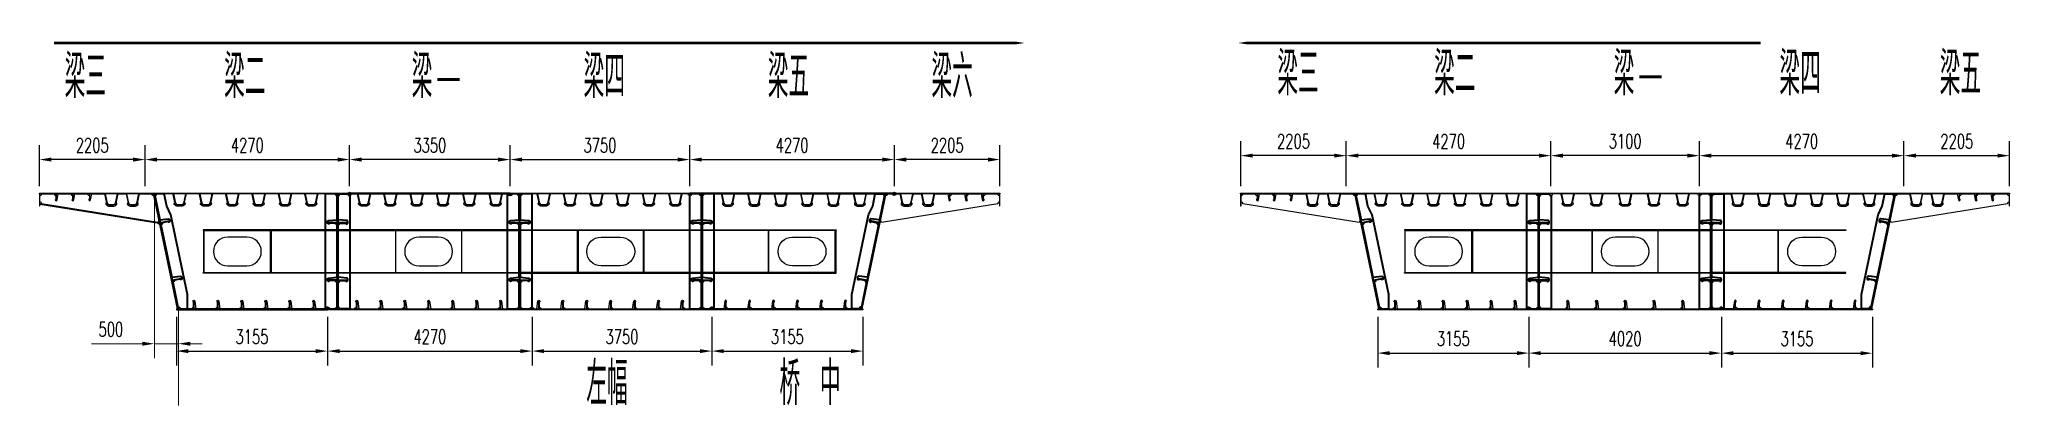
# Model space of a CAD drawing. Extents: x -158665 to 747974, y -1078007 to -307893.
# Drawn here: x 194608 to 235732, y -358241 to -350594 of the extents above; entities that cross this region are included whole.
import ezdxf

# ---------------------------------------------------------------- set-up
doc = ezdxf.new("R2010")
doc.units = 0
doc.header["$LTSCALE"] = 0.02
doc.header["$MEASUREMENT"] = 0
doc.header["$PDMODE"] = 35
doc.header["$PDSIZE"] = 150
doc.layers.get('0').update_dxf_attribs({"linetype": 'CONTINUOUS'})
doc.layers.get('Defpoints').update_dxf_attribs({"linetype": 'CONTINUOUS'})
doc.layers.add('1', color=1, linetype='CONTINUOUS')
for name, color, linetype, lineweight in [('1图框轮廓', 7, 'CONTINUOUS', 35), ('2细线层', 41, 'CONTINUOUS', 15), ('标注层', 3, 'CONTINUOUS', 13)]:
    doc.layers.add(name, color=color, linetype=linetype, lineweight=lineweight)
doc.styles.add('HC_GBDIM', font='romans', dxfattribs={"width": 0.667, "bigfont": 'gbcbig'})
doc.dimstyles.new('HC_GBDIM-100', dxfattribs={"dimscale": 100, "dimtxt": 3, "dimasz": 2.5, "dimexe": 3, "dimexo": 1.5, "dimgap": 1.5, "dimtad": 1, "dimdec": 0, "dimzin": 0, "dimdsep": 46, "dimtxsty": 'HC_GBDIM', "dimcen": 2.5, "dimclrd": 130, "dimclre": 130, "dimclrt": 3, "dimadec": 0, "dimazin": 0, "dimtfac": 0.714286, "dimtdec": 0, "dimtmove": 0, "dimatfit": 3, "dimfxl": 1, "dimtzin": 0, "dimlwd": -1, "dimlwe": -1, "dimarcsym": 0})

msp = doc.modelspace()

# ---------------------------------------------------------------- texts
at = {"color": 6, "linetype": 'Continuous', "style": 'HC_GBDIM', "width": 0.667}
for s, p in [('梁三', (220447.3, -351759.9)), ('梁二', (223719.4, -351759.9)), ('梁-', (227468.2, -351759.9)), ('梁四', (230927, -351759.9)), ('梁五', (234273.1, -351759.9)), ('梁三', (195133.7, -351820.1)), ('梁二', (198462.9, -351820.1)), ('梁-', (202378.7, -351820.1)), ('梁四', (205966.2, -351820.1)), ('梁五', (209812.2, -351820.1)), ('梁六', (213226.6, -351820.1))]:
    msp.add_text(s, height=900, dxfattribs=at).set_placement(p)
at = {"color": 3, "linetype": 'Continuous', "style": 'HC_GBDIM', "width": 0.667}
msp.add_text(' 左幅       桥 中', height=900, dxfattribs=at).set_placement((205611.7, -358229.7))

# ---------------------------------------------------------------- blocks, each defined once
blk = doc.blocks.new('*D207')
at = {"layer": '2细线层', "color": 130}
for p, q in [((197008, -353972), (197008, -357249)), ((196758, -356949), (195693, -356949)), ((197508, -356949), (197008, -356949)), ((197508, -357046), (197508, -356649)), ((197758, -356949), (198008, -356949))]:
    blk.add_line(p, q, dxfattribs=at)
for points in [[(196758, -356908), (196758, -356991), (197008, -356949)], [(197758, -356908), (197758, -356991), (197508, -356949)]]:
    blk.add_solid(points, dxfattribs=at)
at = {"layer": 'Defpoints', "color": 0}
for p in [(197008, -353822), (197008, -356949), (197508, -357196)]:
    blk.add_point(p, dxfattribs=at)
at = {"layer": '2细线层', "color": 3, "insert": (196100, -356649), "char_height": 300, "attachment_point": 5, "style": 'HC_GBDIM'}
blk.add_mtext('500', dxfattribs=at)
blk = doc.blocks.new('*D208')
at = {"color": 130}
for p, q in [((201083, -353656), (201083, -352804)), ((204433, -353656), (204433, -352804)), ((204183, -353104), (201333, -353104))]:
    blk.add_line(p, q, dxfattribs=at)
for points in [[(201333, -353062), (201333, -353146), (201083, -353104)], [(204183, -353062), (204183, -353146), (204433, -353104)]]:
    blk.add_solid(points, dxfattribs=at)
at = {"layer": 'Defpoints', "color": 0}
for p in [(201083, -353104), (201083, -353806), (204433, -353806)]:
    blk.add_point(p, dxfattribs=at)
at = {"color": 3, "insert": (202758, -352804), "char_height": 300, "attachment_point": 5, "style": 'HC_GBDIM'}
blk.add_mtext('3350', dxfattribs=at)
blk = doc.blocks.new('*D209')
at = {"color": 130}
for p, q in [((204433, -353656), (204433, -352804)), ((208183, -353656), (208183, -352804)), ((204683, -353104), (207933, -353104))]:
    blk.add_line(p, q, dxfattribs=at)
for points in [[(204683, -353062), (204683, -353146), (204433, -353104)], [(207933, -353062), (207933, -353146), (208183, -353104)]]:
    blk.add_solid(points, dxfattribs=at)
at = {"layer": 'Defpoints', "color": 0}
for p in [(208183, -353104), (204433, -353806), (208183, -353806)]:
    blk.add_point(p, dxfattribs=at)
at = {"color": 3, "insert": (206308, -352804), "char_height": 300, "attachment_point": 5, "style": 'HC_GBDIM'}
blk.add_mtext('3750', dxfattribs=at)
blk = doc.blocks.new('*D210')
at = {"color": 130}
for p, q in [((208183, -353656), (208183, -352804)), ((212453, -353656), (212453, -352804)), ((208433, -353104), (212203, -353104))]:
    blk.add_line(p, q, dxfattribs=at)
for points in [[(208433, -353062), (208433, -353146), (208183, -353104)], [(212203, -353062), (212203, -353146), (212453, -353104)]]:
    blk.add_solid(points, dxfattribs=at)
at = {"layer": 'Defpoints', "color": 0}
for p in [(212453, -353104), (208183, -353806), (212453, -353806)]:
    blk.add_point(p, dxfattribs=at)
at = {"color": 3, "insert": (210318, -352804), "char_height": 300, "attachment_point": 5, "style": 'HC_GBDIM'}
blk.add_mtext('4270', dxfattribs=at)
blk = doc.blocks.new('*D211')
at = {"color": 130}
for p, q in [((196813, -353656), (196813, -352804)), ((201083, -353656), (201083, -352804)), ((197063, -353104), (200833, -353104))]:
    blk.add_line(p, q, dxfattribs=at)
for points in [[(197063, -353062), (197063, -353146), (196813, -353104)], [(200833, -353062), (200833, -353146), (201083, -353104)]]:
    blk.add_solid(points, dxfattribs=at)
at = {"layer": 'Defpoints', "color": 0}
for p in [(201083, -353104), (196813, -353806), (201083, -353806)]:
    blk.add_point(p, dxfattribs=at)
at = {"color": 3, "insert": (198948, -352804), "char_height": 300, "attachment_point": 5, "style": 'HC_GBDIM'}
blk.add_mtext('4270', dxfattribs=at)
blk = doc.blocks.new('*D212')
at = {"color": 130}
for p, q in [((197468, -356390), (197468, -357403)), ((200623, -356390), (200623, -357403)), ((197718, -357103), (200373, -357103))]:
    blk.add_line(p, q, dxfattribs=at)
for points in [[(197718, -357062), (197718, -357145), (197468, -357103)], [(200373, -357062), (200373, -357145), (200623, -357103)]]:
    blk.add_solid(points, dxfattribs=at)
at = {"layer": 'Defpoints', "color": 0}
for p in [(197468, -356240), (200623, -356240), (200623, -357103)]:
    blk.add_point(p, dxfattribs=at)
at = {"color": 3, "insert": (199045, -356803), "char_height": 300, "attachment_point": 5, "style": 'HC_GBDIM'}
blk.add_mtext('3155', dxfattribs=at)
blk = doc.blocks.new('*D213')
at = {"color": 130}
for p, q in [((200623, -356390), (200623, -357403)), ((204893, -356390), (204893, -357403)), ((200873, -357103), (204643, -357103))]:
    blk.add_line(p, q, dxfattribs=at)
for points in [[(200873, -357062), (200873, -357145), (200623, -357103)], [(204643, -357062), (204643, -357145), (204893, -357103)]]:
    blk.add_solid(points, dxfattribs=at)
at = {"layer": 'Defpoints', "color": 0}
for p in [(200623, -356240), (204893, -356240), (204893, -357103)]:
    blk.add_point(p, dxfattribs=at)
at = {"color": 3, "insert": (202758, -356803), "char_height": 300, "attachment_point": 5, "style": 'HC_GBDIM'}
blk.add_mtext('4270', dxfattribs=at)
blk = doc.blocks.new('*D214')
at = {"color": 130}
for p, q in [((204893, -356390), (204893, -357403)), ((208643, -356390), (208643, -357403)), ((205143, -357103), (208393, -357103))]:
    blk.add_line(p, q, dxfattribs=at)
for points in [[(205143, -357062), (205143, -357145), (204893, -357103)], [(208393, -357062), (208393, -357145), (208643, -357103)]]:
    blk.add_solid(points, dxfattribs=at)
at = {"layer": 'Defpoints', "color": 0}
for p in [(204893, -356240), (208643, -356240), (208643, -357103)]:
    blk.add_point(p, dxfattribs=at)
at = {"color": 3, "insert": (206768, -356803), "char_height": 300, "attachment_point": 5, "style": 'HC_GBDIM'}
blk.add_mtext('3750', dxfattribs=at)
blk = doc.blocks.new('*D215')
at = {"color": 130}
for p, q in [((208643, -356390), (208643, -357403)), ((211798, -356390), (211798, -357403)), ((208893, -357103), (211548, -357103))]:
    blk.add_line(p, q, dxfattribs=at)
for points in [[(208893, -357062), (208893, -357145), (208643, -357103)], [(211548, -357062), (211548, -357145), (211798, -357103)]]:
    blk.add_solid(points, dxfattribs=at)
at = {"layer": 'Defpoints', "color": 0}
for p in [(208643, -356240), (211798, -356240), (211798, -357103)]:
    blk.add_point(p, dxfattribs=at)
at = {"color": 3, "insert": (210220, -356803), "char_height": 300, "attachment_point": 5, "style": 'HC_GBDIM'}
blk.add_mtext('3155', dxfattribs=at)
blk = doc.blocks.new('*D216')
at = {"color": 130}
for p, q in [((194608, -353656), (194608, -352804)), ((196813, -353656), (196813, -352804)), ((196563, -353104), (194858, -353104))]:
    blk.add_line(p, q, dxfattribs=at)
for points in [[(194858, -353062), (194858, -353146), (194608, -353104)], [(196563, -353062), (196563, -353146), (196813, -353104)]]:
    blk.add_solid(points, dxfattribs=at)
at = {"layer": 'Defpoints', "color": 0}
for p in [(194608, -353104), (194608, -353806), (196813, -353806)]:
    blk.add_point(p, dxfattribs=at)
at = {"color": 3, "insert": (195710, -352804), "char_height": 300, "attachment_point": 5, "style": 'HC_GBDIM'}
blk.add_mtext('2205', dxfattribs=at)
blk = doc.blocks.new('*D217')
at = {"color": 130}
for p, q in [((212453, -353656), (212453, -352804)), ((214658, -353656), (214658, -352804)), ((214408, -353104), (212703, -353104))]:
    blk.add_line(p, q, dxfattribs=at)
for points in [[(212703, -353062), (212703, -353146), (212453, -353104)], [(214408, -353062), (214408, -353146), (214658, -353104)]]:
    blk.add_solid(points, dxfattribs=at)
at = {"layer": 'Defpoints', "color": 0}
for p in [(212453, -353104), (212453, -353806), (214658, -353806)]:
    blk.add_point(p, dxfattribs=at)
at = {"color": 3, "insert": (213555, -352804), "char_height": 300, "attachment_point": 5, "style": 'HC_GBDIM'}
blk.add_mtext('2205', dxfattribs=at)
blk = doc.blocks.new('*D199')
at = {"color": 130}
for p, q in [((222542, -356390), (222542, -357445)), ((225697, -356390), (225697, -357445)), ((222792, -357145), (225447, -357145))]:
    blk.add_line(p, q, dxfattribs=at)
for points in [[(222792, -357104), (222792, -357187), (222542, -357145)], [(225447, -357104), (225447, -357187), (225697, -357145)]]:
    blk.add_solid(points, dxfattribs=at)
at = {"layer": 'Defpoints', "color": 0}
for p in [(222542, -356240), (225697, -356240), (225697, -357145)]:
    blk.add_point(p, dxfattribs=at)
at = {"color": 3, "insert": (224119, -356845), "char_height": 300, "attachment_point": 5, "style": 'HC_GBDIM'}
blk.add_mtext('3155', dxfattribs=at)
blk = doc.blocks.new('*D200')
at = {"color": 130}
for p, q in [((225697, -356390), (225697, -357445)), ((229717, -356390), (229717, -357445)), ((225947, -357145), (229467, -357145))]:
    blk.add_line(p, q, dxfattribs=at)
for points in [[(225947, -357104), (225947, -357187), (225697, -357145)], [(229467, -357104), (229467, -357187), (229717, -357145)]]:
    blk.add_solid(points, dxfattribs=at)
at = {"layer": 'Defpoints', "color": 0}
for p in [(225697, -356240), (229717, -356240), (229717, -357145)]:
    blk.add_point(p, dxfattribs=at)
at = {"color": 3, "insert": (227707, -356845), "char_height": 300, "attachment_point": 5, "style": 'HC_GBDIM'}
blk.add_mtext('4020', dxfattribs=at)
blk = doc.blocks.new('*D201')
at = {"color": 130}
for p, q in [((229717, -356390), (229717, -357447)), ((232872, -356390), (232872, -357447)), ((229967, -357147), (232622, -357147))]:
    blk.add_line(p, q, dxfattribs=at)
for points in [[(229967, -357106), (229967, -357189), (229717, -357147)], [(232622, -357106), (232622, -357189), (232872, -357147)]]:
    blk.add_solid(points, dxfattribs=at)
at = {"layer": 'Defpoints', "color": 0}
for p in [(229717, -356240), (232872, -356240), (232872, -357147)]:
    blk.add_point(p, dxfattribs=at)
at = {"color": 3, "insert": (231294, -356847), "char_height": 300, "attachment_point": 5, "style": 'HC_GBDIM'}
blk.add_mtext('3155', dxfattribs=at)
blk = doc.blocks.new('*D202')
at = {"color": 130}
for p, q in [((229257, -353656), (229257, -352722)), ((233527, -353656), (233527, -352722)), ((229507, -353022), (233277, -353022))]:
    blk.add_line(p, q, dxfattribs=at)
for points in [[(229507, -352980), (229507, -353064), (229257, -353022)], [(233277, -352980), (233277, -353064), (233527, -353022)]]:
    blk.add_solid(points, dxfattribs=at)
at = {"layer": 'Defpoints', "color": 0}
for p in [(233527, -353022), (229257, -353806), (233527, -353806)]:
    blk.add_point(p, dxfattribs=at)
at = {"color": 3, "insert": (231392, -352722), "char_height": 300, "attachment_point": 5, "style": 'HC_GBDIM'}
blk.add_mtext('4270', dxfattribs=at)
blk = doc.blocks.new('*D203')
at = {"color": 130}
for p, q in [((226157, -353656), (226157, -352722)), ((229257, -353656), (229257, -352722)), ((229007, -353022), (226407, -353022))]:
    blk.add_line(p, q, dxfattribs=at)
for points in [[(226407, -352980), (226407, -353063), (226157, -353022)], [(229007, -352980), (229007, -353063), (229257, -353022)]]:
    blk.add_solid(points, dxfattribs=at)
at = {"layer": 'Defpoints', "color": 0}
for p in [(226157, -353022), (226157, -353806), (229257, -353806)]:
    blk.add_point(p, dxfattribs=at)
at = {"color": 3, "insert": (227707, -352722), "char_height": 300, "attachment_point": 5, "style": 'HC_GBDIM'}
blk.add_mtext('3100', dxfattribs=at)
blk = doc.blocks.new('*D204')
at = {"color": 130}
for p, q in [((221887, -353656), (221887, -352722)), ((226157, -353656), (226157, -352722)), ((225907, -353022), (222137, -353022))]:
    blk.add_line(p, q, dxfattribs=at)
for points in [[(222137, -352980), (222137, -353063), (221887, -353022)], [(225907, -352980), (225907, -353063), (226157, -353022)]]:
    blk.add_solid(points, dxfattribs=at)
at = {"layer": 'Defpoints', "color": 0}
for p in [(221887, -353022), (221887, -353806), (226157, -353806)]:
    blk.add_point(p, dxfattribs=at)
at = {"color": 3, "insert": (224022, -352722), "char_height": 300, "attachment_point": 5, "style": 'HC_GBDIM'}
blk.add_mtext('4270', dxfattribs=at)
blk = doc.blocks.new('*D205')
at = {"color": 130}
for p, q in [((219682, -353656), (219682, -352722)), ((221887, -353656), (221887, -352722)), ((221637, -353022), (219932, -353022))]:
    blk.add_line(p, q, dxfattribs=at)
for points in [[(219932, -352980), (219932, -353063), (219682, -353022)], [(221637, -352980), (221637, -353063), (221887, -353022)]]:
    blk.add_solid(points, dxfattribs=at)
at = {"layer": 'Defpoints', "color": 0}
for p in [(219682, -353022), (219682, -353806), (221887, -353806)]:
    blk.add_point(p, dxfattribs=at)
at = {"color": 3, "insert": (220784, -352722), "char_height": 300, "attachment_point": 5, "style": 'HC_GBDIM'}
blk.add_mtext('2205', dxfattribs=at)
blk = doc.blocks.new('*D206')
at = {"color": 130}
for p, q in [((233527, -353656), (233527, -352722)), ((235732, -353656), (235732, -352722)), ((233777, -353022), (235482, -353022))]:
    blk.add_line(p, q, dxfattribs=at)
for points in [[(233777, -352980), (233777, -353063), (233527, -353022)], [(235482, -352980), (235482, -353063), (235732, -353022)]]:
    blk.add_solid(points, dxfattribs=at)
at = {"layer": 'Defpoints', "color": 0}
for p in [(235732, -353022), (233527, -353806), (235732, -353806)]:
    blk.add_point(p, dxfattribs=at)
at = {"color": 3, "insert": (234629, -352722), "char_height": 300, "attachment_point": 5, "style": 'HC_GBDIM'}
blk.add_mtext('2205', dxfattribs=at)

# ---------------------------------------------------------------- dimensions: what is measured, and where the dimension line sits
at = {"color": 7}
for base, p1, p2, picture, middle in [((194607.7, -353104.1), (196812.7, -353806.4), (194607.7, -353806.4), '*D216', (195710.2, -352804.1)), ((212452.7, -353104.1), (214657.7, -353806.4), (212452.7, -353806.4), '*D217', (213555.2, -352804.1)), ((219681.7, -353021.8), (221886.7, -353806.4), (219681.7, -353806.4), '*D205', (220784.2, -352721.8)), ((221886.7, -353021.8), (226156.7, -353806.4), (221886.7, -353806.4), '*D204', (224021.7, -352721.8)), ((226156.7, -353021.8), (229256.7, -353806.4), (226156.7, -353806.4), '*D203', (227706.7, -352721.8)), ((233526.7, -353022), (229256.7, -353806.4), (233526.7, -353806.4), '*D202', (231391.7, -352722)), ((235731.7, -353021.8), (233526.7, -353806.4), (235731.7, -353806.4), '*D206', (234629.2, -352721.8)), ((200622.7, -357103.5), (197467.7, -356240.4), (200622.7, -356240.4), '*D212', (199045.2, -356803.5)), ((204892.7, -357103.5), (200622.7, -356240.4), (204892.7, -356240.4), '*D213', (202757.7, -356803.5)), ((208642.7, -357103.5), (204892.7, -356240.4), (208642.7, -356240.4), '*D214', (206767.7, -356803.5)), ((211797.7, -357103.5), (208642.7, -356240.4), (211797.7, -356240.4), '*D215', (210220.2, -356803.5)), ((225696.7, -357145.2), (222541.7, -356240.4), (225696.7, -356240.4), '*D199', (224119.2, -356845.2)), ((229716.7, -357145.2), (225696.7, -356240.4), (229716.7, -356240.4), '*D200', (227706.7, -356845.2)), ((232871.7, -357147.4), (229716.7, -356240.4), (232871.7, -356240.4), '*D201', (231294.2, -356847.4))]:
    dim = msp.add_linear_dim(base=base, p1=p1, p2=p2, dimstyle='HC_GBDIM-100', override={"dimzin": 8}, dxfattribs=at)
    dim.commit()
    dim.dimension.update_dxf_attribs({"geometry": picture, "text_midpoint": middle})
for base, p1, p2, picture, middle in [((201082.7, -353104), (196812.7, -353806.4), (201082.7, -353806.4), '*D211', (198947.7, -352804)), ((201082.7, -353104.1), (204432.7, -353806.4), (201082.7, -353806.4), '*D208', (202757.7, -352804.1)), ((208182.7, -353104.1), (204432.7, -353806.4), (208182.7, -353806.4), '*D209', (206307.7, -352804.1)), ((212452.7, -353104.1), (208182.7, -353806.4), (212452.7, -353806.4), '*D210', (210317.7, -352804.1))]:
    dim = msp.add_linear_dim(base=base, p1=p1, p2=p2, angle=180, dimstyle='HC_GBDIM-100', override={"dimzin": 8}, dxfattribs=at)
    dim.commit()
    dim.dimension.update_dxf_attribs({"geometry": picture, "text_midpoint": middle})
at = {"layer": '2细线层', "color": 1}
dim = msp.add_linear_dim(base=(197007.7, -356949.4), p1=(197507.7, -357196), p2=(197007.7, -353822.4), angle=180, dimstyle='HC_GBDIM-100', override={"dimzin": 8}, dxfattribs=at)
dim.commit()
dim.dimension.update_dxf_attribs({"geometry": '*D207', "text_midpoint": (196100.5, -356649.4)})

# ---------------------------------------------------------------- linework, layer by layer
at = {"color": 6}
for points in [[(215175.2, -350669.2, 0, 150, 0), (214670.1, -350669.2, 50, 50, 0), (194912.4, -350669.2, 50, 50, 0)], [(219626.9, -350669.2, 0, 150, 0), (220132, -350669.2, 50, 50, 0), (230537.1, -350669.2, 50, 50, 0)]]:
    msp.add_lwpolyline(points, format="xyseb", dxfattribs=at)
at = {"color": 2, "ltscale": 3}
for points in [[(200824.7, -354465.4, -0.4142136), (200789.7, -354430.4), (200668.4, -354430.4, -0.8490905), (200619.7, -354422.4), (200619.7, -354402.4, -0.3855079), (200642.3, -354377.6), (200824.7, -354359.4), (200824.7, -353857.4, -0.4142136), (200789.7, -353822.4), (200427.7, -353822.4), (200415.6, -353832.2), (200378.6, -354002.4, -0.5717692), (200391.9, -354043.4, -0.2157414), (200316.7, -354077.4), (200248.7, -354077.4, -0.2157414), (200173.6, -354043.4, -0.5717692), (200186.9, -354002.4), (200149.9, -353832.2), (200137.7, -353822.4), (199877.7, -353822.4), (199865.6, -353832.2), (199828.6, -354002.4, -0.5717692), (199841.9, -354043.4, -0.2157414), (199766.7, -354077.4), (199698.7, -354077.4, -0.2157414), (199623.6, -354043.4, -0.5717692), (199636.9, -354002.4), (199599.9, -353832.2), (199587.7, -353822.4), (199327.7, -353822.4), (199315.6, -353832.2), (199278.6, -354002.4, -0.5717692), (199291.9, -354043.4, -0.2157414), (199216.7, -354077.4), (199148.7, -354077.4, -0.2157414), (199073.6, -354043.4, -0.5717692), (199086.9, -354002.4), (199049.9, -353832.2), (199037.7, -353822.4), (198777.7, -353822.4), (198765.6, -353832.2), (198728.6, -354002.4, -0.5717692), (198741.9, -354043.4, -0.2157414), (198666.7, -354077.4), (198598.7, -354077.4, -0.2157414), (198523.6, -354043.4, -0.5717692), (198536.9, -354002.4), (198499.9, -353832.2), (198487.7, -353822.4), (198227.7, -353822.4), (198215.6, -353832.2), (198178.6, -354002.4, -0.5717692), (198191.9, -354043.4, -0.2157414), (198116.7, -354077.4), (198048.7, -354077.4, -0.2157414), (197973.6, -354043.4, -0.5717692), (197986.9, -354002.4), (197949.9, -353832.2), (197937.7, -353822.4), (197677.7, -353822.4), (197665.6, -353832.2), (197628.6, -354002.4, -0.5717692), (197641.9, -354043.4, -0.2157414), (197566.7, -354077.4), (197498.7, -354077.4, -0.2157414), (197423.6, -354043.4, -0.5717692), (197436.9, -354002.4), (197399.9, -353832.2), (197387.7, -353822.4), (197042.7, -353822.4, -0.3552568), (197014.9, -353856.7), (197119.9, -354360.8), (197302.2, -354341.3, -0.3855079), (197329.3, -354361.1), (197333.4, -354380.6, -0.8490905), (197287.4, -354398.4), (197168.6, -354423.1, -0.4142136), (197141.5, -354464.5), (197369.9, -355560.8), (197552.2, -355541.3, -0.3855079), (197579.3, -355561.1), (197583.4, -355580.6, -0.8490905), (197537.4, -355598.4), (197418.6, -355623.1, -0.4142136), (197391.5, -355664.5), (197500.6, -356188.2, -0.4757351), (197542.7, -356222.4), (197790.7, -356222.4, -0.4142136), (197825.7, -356187.4), (197825.7, -356081.2, -1.7629799), (197852.6, -356059.7), (197874.7, -356222.4), (198290.7, -356222.4, -0.4142136), (198325.7, -356187.4), (198325.7, -356081.2, -1.7629799), (198352.6, -356059.7), (198374.7, -356222.4), (198790.7, -356222.4, -0.4142136), (198825.7, -356187.4), (198825.7, -356081.2, -1.7629799), (198852.6, -356059.7), (198874.7, -356222.4), (199290.7, -356222.4, -0.4142136), (199325.7, -356187.4), (199325.7, -356081.2, -1.7629799), (199352.6, -356059.7), (199374.7, -356222.4), (199790.7, -356222.4, -0.4142136), (199825.7, -356187.4), (199825.7, -356081.2, -1.7629799), (199852.6, -356059.7), (199874.7, -356222.4), (200290.7, -356222.4, -0.4142136), (200325.7, -356187.4), (200325.7, -356081.2, -1.7629799), (200352.6, -356059.7), (200374.7, -356222.4), (200587.7, -356222.4, -1), (200657.7, -356222.4), (200789.7, -356222.4, -0.4142136), (200824.7, -356187.4), (200824.7, -355665.4, -0.4142136), (200789.7, -355630.4), (200668.4, -355630.4, -0.8490905), (200619.7, -355622.4), (200619.7, -355602.4, -0.3855079), (200642.3, -355577.6), (200824.7, -355559.4)], [(204624.7, -354465.4, -0.4142136), (204589.7, -354430.4), (204468.4, -354430.4, -0.8490905), (204419.7, -354422.4), (204419.7, -354402.4, -0.3855079), (204442.3, -354377.6), (204624.7, -354359.4), (204624.7, -353857.4, -0.4142136), (204589.7, -353822.4), (204467.7, -353822.4, -1), (204397.7, -353822.4), (204277.7, -353822.4), (204265.6, -353832.2), (204228.6, -354002.4, -0.5717692), (204241.9, -354043.4, -0.2157414), (204166.7, -354077.4), (204098.7, -354077.4, -0.2157414), (204023.6, -354043.4, -0.5717692), (204036.9, -354002.4), (203999.9, -353832.2), (203987.7, -353822.4), (203727.7, -353822.4), (203715.6, -353832.2), (203678.6, -354002.4, -0.5717692), (203691.9, -354043.4, -0.2157414), (203616.7, -354077.4), (203548.7, -354077.4, -0.2157414), (203473.6, -354043.4, -0.5717692), (203486.9, -354002.4), (203449.9, -353832.2), (203437.7, -353822.4), (203177.7, -353822.4), (203165.6, -353832.2), (203128.6, -354002.4, -0.5717692), (203141.9, -354043.4, -0.2157414), (203066.7, -354077.4), (202998.7, -354077.4, -0.2157414), (202923.6, -354043.4, -0.5717692), (202936.9, -354002.4), (202899.9, -353832.2), (202887.7, -353822.4), (202627.7, -353822.4), (202615.6, -353832.2), (202578.6, -354002.4, -0.5717692), (202591.9, -354043.4, -0.2157414), (202516.7, -354077.4), (202448.7, -354077.4, -0.2157414), (202373.6, -354043.4, -0.5717692), (202386.9, -354002.4), (202349.9, -353832.2), (202337.7, -353822.4), (202077.7, -353822.4), (202065.6, -353832.2), (202028.6, -354002.4, -0.5717692), (202041.9, -354043.4, -0.2157414), (201966.7, -354077.4), (201898.7, -354077.4, -0.2157414), (201823.6, -354043.4, -0.5717692), (201836.9, -354002.4), (201799.9, -353832.2), (201787.7, -353822.4), (201527.7, -353822.4), (201515.6, -353832.2), (201478.6, -354002.4, -0.5717692), (201491.9, -354043.4, -0.2157414), (201416.7, -354077.4), (201348.7, -354077.4, -0.2157414), (201273.6, -354043.4, -0.5717692), (201286.9, -354002.4), (201249.9, -353832.2), (201237.7, -353822.4), (201117.7, -353822.4, -1), (201047.7, -353822.4), (200875.7, -353822.4, -0.4142136), (200840.7, -353857.4), (200840.7, -354359.4), (201023.2, -354377.6, -0.3855079), (201045.7, -354402.4), (201045.7, -354422.4, -0.8490905), (200997, -354430.4), (200875.7, -354430.4, -0.4142136), (200840.7, -354465.4), (200840.7, -355559.4), (201023.2, -355577.6, -0.3855079), (201045.7, -355602.4), (201045.7, -355622.4, -0.8490905), (200997, -355630.4), (200875.7, -355630.4, -0.4142136), (200840.7, -355665.4), (200840.7, -356187.4, -0.4142136), (200875.7, -356222.4), (201190.7, -356222.4, -0.4142136), (201225.7, -356187.4), (201225.7, -356081.2, -1.7629799), (201252.6, -356059.7), (201274.7, -356222.4), (201690.7, -356222.4, -0.4142136), (201725.7, -356187.4), (201725.7, -356081.2, -1.7629799), (201752.6, -356059.7), (201774.7, -356222.4), (202190.7, -356222.4, -0.4142136), (202225.7, -356187.4), (202225.7, -356081.2, -1.7629799), (202252.6, -356059.7), (202274.7, -356222.4), (202690.7, -356222.4, -0.4142136), (202725.7, -356187.4), (202725.7, -356081.2, -1.7629799), (202752.6, -356059.7), (202774.7, -356222.4), (203190.7, -356222.4, -0.4142136), (203225.7, -356187.4), (203225.7, -356081.2, -1.7629799), (203252.6, -356059.7), (203274.7, -356222.4), (203690.7, -356222.4, -0.4142136), (203725.7, -356187.4), (203725.7, -356081.2, -1.7629799), (203752.6, -356059.7), (203774.7, -356222.4), (204190.7, -356222.4, -0.4142136), (204225.7, -356187.4), (204225.7, -356081.2, -1.7629799), (204252.6, -356059.7), (204274.7, -356222.4), (204589.7, -356222.4, -0.4142136), (204624.7, -356187.4), (204624.7, -355665.4, -0.4142136), (204589.7, -355630.4), (204468.4, -355630.4, -0.8490905), (204419.7, -355622.4), (204419.7, -355602.4, -0.3855079), (204442.3, -355577.6), (204624.7, -355559.4)], [(208424.7, -354465.4, -0.4142136), (208389.7, -354430.4), (208268.4, -354430.4, -0.8490905), (208219.7, -354422.4), (208219.7, -354402.4, -0.3855079), (208242.3, -354377.6), (208424.7, -354359.4), (208424.7, -353857.4, -0.4142136), (208389.7, -353822.4), (208217.7, -353822.4, -1), (208147.7, -353822.4), (208027.7, -353822.4), (208015.6, -353832.2), (207978.6, -354002.4, -0.5717692), (207991.9, -354043.4, -0.2157414), (207916.7, -354077.4), (207848.7, -354077.4, -0.2157414), (207773.6, -354043.4, -0.5717692), (207786.9, -354002.4), (207749.9, -353832.2), (207737.7, -353822.4), (207477.7, -353822.4), (207465.6, -353832.2), (207428.6, -354002.4, -0.5717692), (207441.9, -354043.4, -0.2157414), (207366.7, -354077.4), (207298.7, -354077.4, -0.2157414), (207223.6, -354043.4, -0.5717692), (207236.9, -354002.4), (207199.9, -353832.2), (207187.7, -353822.4), (206927.7, -353822.4), (206915.6, -353832.2), (206878.6, -354002.4, -0.5717692), (206891.9, -354043.4, -0.2157414), (206816.7, -354077.4), (206748.7, -354077.4, -0.2157414), (206673.6, -354043.4, -0.5717692), (206686.9, -354002.4), (206649.9, -353832.2), (206637.7, -353822.4), (206377.7, -353822.4), (206365.6, -353832.2), (206328.6, -354002.4, -0.5717692), (206341.9, -354043.4, -0.2157414), (206266.7, -354077.4), (206198.7, -354077.4, -0.2157414), (206123.6, -354043.4, -0.5717692), (206136.9, -354002.4), (206099.9, -353832.2), (206087.7, -353822.4), (205827.7, -353822.4), (205815.6, -353832.2), (205778.6, -354002.4, -0.5717692), (205791.9, -354043.4, -0.2157414), (205716.7, -354077.4), (205648.7, -354077.4, -0.2157414), (205573.6, -354043.4, -0.5717692), (205586.9, -354002.4), (205549.9, -353832.2), (205537.7, -353822.4), (205277.7, -353822.4), (205265.6, -353832.2), (205228.6, -354002.4, -0.5717692), (205241.9, -354043.4, -0.2157414), (205166.7, -354077.4), (205098.7, -354077.4, -0.2157414), (205023.6, -354043.4, -0.5717692), (205036.9, -354002.4), (204999.9, -353832.2), (204987.7, -353822.4), (204675.7, -353822.4, -0.4142136), (204640.7, -353857.4), (204640.7, -354359.4), (204823.2, -354377.6, -0.3855079), (204845.7, -354402.4), (204845.7, -354422.4, -0.8490905), (204797, -354430.4), (204675.7, -354430.4, -0.4142136), (204640.7, -354465.4), (204640.7, -355559.4), (204823.2, -355577.6, -0.3855079), (204845.7, -355602.4), (204845.7, -355622.4, -0.8490905), (204797, -355630.4), (204675.7, -355630.4, -0.4142136), (204640.7, -355665.4), (204640.7, -356187.4, -0.4142136), (204675.7, -356222.4), (204857.7, -356222.4, -1), (204927.7, -356222.4), (204990.7, -356222.4), (205012.9, -356059.7, -1.7629799), (205039.7, -356081.2), (205039.7, -356187.4, -0.4142136), (205074.7, -356222.4), (205490.7, -356222.4), (205512.9, -356059.7, -1.7629799), (205539.7, -356081.2), (205539.7, -356187.4, -0.4142136), (205574.7, -356222.4), (205990.7, -356222.4), (206012.9, -356059.7, -1.7629799), (206039.7, -356081.2), (206039.7, -356187.4, -0.4142136), (206074.7, -356222.4), (206490.7, -356222.4), (206512.9, -356059.7, -1.7629799), (206539.7, -356081.2), (206539.7, -356187.4, -0.4142136), (206574.7, -356222.4), (206990.7, -356222.4), (207012.9, -356059.7, -1.7629799), (207039.7, -356081.2), (207039.7, -356187.4, -0.4142136), (207074.7, -356222.4), (207490.7, -356222.4), (207512.9, -356059.7, -1.7629799), (207539.7, -356081.2), (207539.7, -356187.4, -0.4142136), (207574.7, -356222.4), (207990.7, -356222.4), (208012.9, -356059.7, -1.7629799), (208039.7, -356081.2), (208039.7, -356187.4, -0.4142136), (208074.7, -356222.4), (208389.7, -356222.4, -0.4142136), (208424.7, -356187.4), (208424.7, -355665.4, -0.4142136), (208389.7, -355630.4), (208268.4, -355630.4, -0.8490905), (208219.7, -355622.4), (208219.7, -355602.4, -0.3855079), (208242.3, -355577.6), (208424.7, -355559.4)], [(208440.7, -354465.4, 0.4142136), (208475.7, -354430.4), (208597, -354430.4, 0.8490905), (208645.7, -354422.4), (208645.7, -354402.4, 0.3855079), (208623.2, -354377.6), (208440.7, -354359.4), (208440.7, -353857.4, 0.4142136), (208475.7, -353822.4), (208837.7, -353822.4), (208849.9, -353832.2), (208886.9, -354002.4, 0.5717692), (208873.6, -354043.4, 0.2157414), (208948.7, -354077.4), (209016.7, -354077.4, 0.2157414), (209091.9, -354043.4, 0.5717692), (209078.6, -354002.4), (209115.6, -353832.2), (209127.7, -353822.4), (209387.7, -353822.4), (209399.9, -353832.2), (209436.9, -354002.4, 0.5717692), (209423.6, -354043.4, 0.2157414), (209498.7, -354077.4), (209566.7, -354077.4, 0.2157414), (209641.9, -354043.4, 0.5717692), (209628.6, -354002.4), (209665.6, -353832.2), (209677.7, -353822.4), (209937.7, -353822.4), (209949.9, -353832.2), (209986.9, -354002.4, 0.5717692), (209973.6, -354043.4, 0.2157414), (210048.7, -354077.4), (210116.7, -354077.4, 0.2157414), (210191.9, -354043.4, 0.5717692), (210178.6, -354002.4), (210215.6, -353832.2), (210227.7, -353822.4), (210487.7, -353822.4), (210499.9, -353832.2), (210536.9, -354002.4, 0.5717692), (210523.6, -354043.4, 0.2157414), (210598.7, -354077.4), (210666.7, -354077.4, 0.2157414), (210741.9, -354043.4, 0.5717692), (210728.6, -354002.4), (210765.6, -353832.2), (210777.7, -353822.4), (211037.7, -353822.4), (211049.9, -353832.2), (211086.9, -354002.4, 0.5717692), (211073.6, -354043.4, 0.2157414), (211148.7, -354077.4), (211216.7, -354077.4, 0.2157414), (211291.9, -354043.4, 0.5717692), (211278.6, -354002.4), (211315.6, -353832.2), (211327.7, -353822.4), (211587.7, -353822.4), (211599.9, -353832.2), (211636.9, -354002.4, 0.5717692), (211623.6, -354043.4, 0.2157414), (211698.7, -354077.4), (211766.7, -354077.4, 0.2157414), (211841.9, -354043.4, 0.5717692), (211828.6, -354002.4), (211865.6, -353832.2), (211877.7, -353822.4), (212222.7, -353822.4, 0.3552568), (212250.6, -353856.7), (212145.6, -354360.8), (211963.3, -354341.3, 0.3855079), (211936.1, -354361.1), (211932, -354380.6, 0.8490905), (211978.1, -354398.4), (212096.8, -354423.1, 0.4142136), (212124, -354464.5), (211895.6, -355560.8), (211713.3, -355541.3, 0.3855079), (211686.1, -355561.1), (211682, -355580.6, 0.8490905), (211728.1, -355598.4), (211846.8, -355623.1, 0.4142136), (211874, -355664.5), (211764.9, -356188.2, 0.4757351), (211722.7, -356222.4), (211474.7, -356222.4, 0.4142136), (211439.7, -356187.4), (211439.7, -356081.2, 1.7629799), (211412.9, -356059.7), (211390.7, -356222.4), (210974.7, -356222.4, 0.4142136), (210939.7, -356187.4), (210939.7, -356081.2, 1.7629799), (210912.9, -356059.7), (210890.7, -356222.4), (210474.7, -356222.4, 0.4142136), (210439.7, -356187.4), (210439.7, -356081.2, 1.7629799), (210412.9, -356059.7), (210390.7, -356222.4), (209974.7, -356222.4, 0.4142136), (209939.7, -356187.4), (209939.7, -356081.2, 1.7629799), (209912.9, -356059.7), (209890.7, -356222.4), (209474.7, -356222.4, 0.4142136), (209439.7, -356187.4), (209439.7, -356081.2, 1.7629799), (209412.9, -356059.7), (209390.7, -356222.4), (208974.7, -356222.4, 0.4142136), (208939.7, -356187.4), (208939.7, -356081.2, 1.7629799), (208912.9, -356059.7), (208890.7, -356222.4), (208677.7, -356222.4, 1), (208607.7, -356222.4), (208475.7, -356222.4, 0.4142136), (208440.7, -356187.4), (208440.7, -355665.4, 0.4142136), (208475.7, -355630.4), (208597, -355630.4, 0.8490905), (208645.7, -355622.4), (208645.7, -355602.4, 0.3855079), (208623.2, -355577.6), (208440.7, -355559.4)], [(225898.7, -354465.4, -0.4142136), (225863.7, -354430.4), (225742.3, -354430.4, -0.8490905), (225693.7, -354422.4), (225693.7, -354402.4, -0.3855079), (225716.2, -354377.6), (225898.7, -354359.4), (225898.7, -353857.4, -0.4142136), (225863.7, -353822.4), (225501.7, -353822.4), (225489.5, -353832.2), (225452.5, -354002.4, -0.5717692), (225465.8, -354043.4, -0.2157414), (225390.7, -354077.4), (225322.7, -354077.4, -0.2157414), (225247.5, -354043.4, -0.5717692), (225260.8, -354002.4), (225223.8, -353832.2), (225211.7, -353822.4), (224951.7, -353822.4), (224939.5, -353832.2), (224902.5, -354002.4, -0.5717692), (224915.8, -354043.4, -0.2157414), (224840.7, -354077.4), (224772.7, -354077.4, -0.2157414), (224697.5, -354043.4, -0.5717692), (224710.8, -354002.4), (224673.8, -353832.2), (224661.7, -353822.4), (224401.7, -353822.4), (224389.5, -353832.2), (224352.5, -354002.4, -0.5717692), (224365.8, -354043.4, -0.2157414), (224290.7, -354077.4), (224222.7, -354077.4, -0.2157414), (224147.5, -354043.4, -0.5717692), (224160.8, -354002.4), (224123.8, -353832.2), (224111.7, -353822.4), (223851.7, -353822.4), (223839.5, -353832.2), (223802.5, -354002.4, -0.5717692), (223815.8, -354043.4, -0.2157414), (223740.7, -354077.4), (223672.7, -354077.4, -0.2157414), (223597.5, -354043.4, -0.5717692), (223610.8, -354002.4), (223573.8, -353832.2), (223561.7, -353822.4), (223301.7, -353822.4), (223289.5, -353832.2), (223252.5, -354002.4, -0.5717692), (223265.8, -354043.4, -0.2157414), (223190.7, -354077.4), (223122.7, -354077.4, -0.2157414), (223047.5, -354043.4, -0.5717692), (223060.8, -354002.4), (223023.8, -353832.2), (223011.7, -353822.4), (222751.7, -353822.4), (222739.5, -353832.2), (222702.5, -354002.4, -0.5717692), (222715.8, -354043.4, -0.2157414), (222640.7, -354077.4), (222572.7, -354077.4, -0.2157414), (222497.5, -354043.4, -0.5717692), (222510.8, -354002.4), (222473.8, -353832.2), (222461.7, -353822.4), (222116.7, -353822.4, -0.3552568), (222088.8, -353856.7), (222193.8, -354360.8), (222376.1, -354341.3, -0.3855079), (222403.3, -354361.1), (222407.4, -354380.6, -0.8490905), (222361.3, -354398.4), (222242.6, -354423.1, -0.4142136), (222215.4, -354464.5), (222443.8, -355560.8), (222626.1, -355541.3, -0.3855079), (222653.3, -355561.1), (222657.4, -355580.6, -0.8490905), (222611.3, -355598.4), (222492.6, -355623.1, -0.4142136), (222465.4, -355664.5), (222574.5, -356188.2, -0.4757351), (222616.7, -356222.4), (222864.7, -356222.4, -0.4142136), (222899.7, -356187.4), (222899.7, -356081.2, -1.7629799), (222926.5, -356059.7), (222948.7, -356222.4), (223364.7, -356222.4, -0.4142136), (223399.7, -356187.4), (223399.7, -356081.2, -1.7629799), (223426.5, -356059.7), (223448.7, -356222.4), (223864.7, -356222.4, -0.4142136), (223899.7, -356187.4), (223899.7, -356081.2, -1.7629799), (223926.5, -356059.7), (223948.7, -356222.4), (224364.7, -356222.4, -0.4142136), (224399.7, -356187.4), (224399.7, -356081.2, -1.7629799), (224426.5, -356059.7), (224448.7, -356222.4), (224864.7, -356222.4, -0.4142136), (224899.7, -356187.4), (224899.7, -356081.2, -1.7629799), (224926.5, -356059.7), (224948.7, -356222.4), (225364.7, -356222.4, -0.4142136), (225399.7, -356187.4), (225399.7, -356081.2, -1.7629799), (225426.5, -356059.7), (225448.7, -356222.4), (225661.7, -356222.4, -1), (225731.7, -356222.4), (225863.7, -356222.4, -0.4142136), (225898.7, -356187.4), (225898.7, -355665.4, -0.4142136), (225863.7, -355630.4), (225742.3, -355630.4, -0.8490905), (225693.7, -355622.4), (225693.7, -355602.4, -0.3855079), (225716.2, -355577.6), (225898.7, -355559.4)], [(229498.7, -354465.4, -0.4142136), (229463.7, -354430.4), (229342.3, -354430.4, -0.8490905), (229293.7, -354422.4), (229293.7, -354402.4, -0.3855079), (229316.2, -354377.6), (229498.7, -354359.4), (229498.7, -353857.4, -0.4142136), (229463.7, -353822.4), (229291.7, -353822.4, -1), (229221.7, -353822.4), (229051.7, -353822.4), (229039.5, -353832.2), (229002.5, -354002.4, -0.5717692), (229015.8, -354043.4, -0.2157414), (228940.7, -354077.4), (228872.7, -354077.4, -0.2157414), (228797.5, -354043.4, -0.5717692), (228810.8, -354002.4), (228773.8, -353832.2), (228761.7, -353822.4), (228451.7, -353822.4), (228439.5, -353832.2), (228402.5, -354002.4, -0.5717692), (228415.8, -354043.4, -0.2157414), (228340.7, -354077.4), (228272.7, -354077.4, -0.2157414), (228197.5, -354043.4, -0.5717692), (228210.8, -354002.4), (228173.8, -353832.2), (228161.7, -353822.4), (227851.7, -353822.4), (227839.5, -353832.2), (227802.5, -354002.4, -0.5717692), (227815.8, -354043.4, -0.2157414), (227740.7, -354077.4), (227672.7, -354077.4, -0.2157414), (227597.5, -354043.4, -0.5717692), (227610.8, -354002.4), (227573.8, -353832.2), (227561.7, -353822.4), (227251.7, -353822.4), (227239.5, -353832.2), (227202.5, -354002.4, -0.5717692), (227215.8, -354043.4, -0.2157414), (227140.7, -354077.4), (227072.7, -354077.4, -0.2157414), (226997.5, -354043.4, -0.5717692), (227010.8, -354002.4), (226973.8, -353832.2), (226961.7, -353822.4), (226651.7, -353822.4), (226639.5, -353832.2), (226602.5, -354002.4, -0.5717692), (226615.8, -354043.4, -0.2157414), (226540.7, -354077.4), (226472.7, -354077.4, -0.2157414), (226397.5, -354043.4, -0.5717692), (226410.8, -354002.4), (226373.8, -353832.2), (226361.7, -353822.4), (226191.7, -353822.4, -1), (226121.7, -353822.4), (225949.7, -353822.4, -0.4142136), (225914.7, -353857.4), (225914.7, -354359.4), (226097.1, -354377.6, -0.3855079), (226119.7, -354402.4), (226119.7, -354422.4, -0.8490905), (226071, -354430.4), (225949.7, -354430.4, -0.4142135), (225914.7, -354465.4), (225914.7, -355559.4), (226097.1, -355577.6, -0.3855079), (226119.7, -355602.4), (226119.7, -355622.4, -0.8490905), (226071, -355630.4), (225949.7, -355630.4, -0.4142135), (225914.7, -355665.4), (225914.7, -356187.4, -0.4142136), (225949.7, -356222.4), (226464.7, -356222.4, -0.4142136), (226499.7, -356187.4), (226499.7, -356081.2, -1.7629799), (226526.5, -356059.7), (226548.7, -356222.4), (227064.7, -356222.4, -0.4142136), (227099.7, -356187.4), (227099.7, -356081.2, -1.7629799), (227126.5, -356059.7), (227148.7, -356222.4), (227664.7, -356222.4, -0.4142136), (227699.7, -356187.4), (227699.7, -356081.2, -1.7629799), (227726.5, -356059.7), (227748.7, -356222.4), (228264.7, -356222.4, -0.4142136), (228299.7, -356187.4), (228299.7, -356081.2, -1.7629799), (228326.5, -356059.7), (228348.7, -356222.4), (228864.7, -356222.4, -0.4142136), (228899.7, -356187.4), (228899.7, -356081.2, -1.7629799), (228926.5, -356059.7), (228948.7, -356222.4), (229463.7, -356222.4, -0.4142136), (229498.7, -356187.4), (229498.7, -355665.4, -0.4142136), (229463.7, -355630.4), (229342.3, -355630.4, -0.8490905), (229293.7, -355622.4), (229293.7, -355602.4, -0.3855079), (229316.2, -355577.6), (229498.7, -355559.4)], [(229514.7, -354465.4, 0.4142136), (229549.7, -354430.4), (229671, -354430.4, 0.8490905), (229719.7, -354422.4), (229719.7, -354402.4, 0.3855079), (229697.1, -354377.6), (229514.7, -354359.4), (229514.7, -353857.4, 0.4142136), (229549.7, -353822.4), (229911.7, -353822.4), (229923.8, -353832.2), (229960.8, -354002.4, 0.5717692), (229947.5, -354043.4, 0.2157414), (230022.7, -354077.4), (230090.7, -354077.4, 0.2157414), (230165.8, -354043.4, 0.5717692), (230152.5, -354002.4), (230189.5, -353832.2), (230201.7, -353822.4), (230461.7, -353822.4), (230473.8, -353832.2), (230510.8, -354002.4, 0.5717692), (230497.5, -354043.4, 0.2157414), (230572.7, -354077.4), (230640.7, -354077.4, 0.2157414), (230715.8, -354043.4, 0.5717692), (230702.5, -354002.4), (230739.5, -353832.2), (230751.7, -353822.4), (231011.7, -353822.4), (231023.8, -353832.2), (231060.8, -354002.4, 0.5717692), (231047.5, -354043.4, 0.2157414), (231122.7, -354077.4), (231190.7, -354077.4, 0.2157414), (231265.8, -354043.4, 0.5717692), (231252.5, -354002.4), (231289.5, -353832.2), (231301.7, -353822.4), (231561.7, -353822.4), (231573.8, -353832.2), (231610.8, -354002.4, 0.5717692), (231597.5, -354043.4, 0.2157414), (231672.7, -354077.4), (231740.7, -354077.4, 0.2157414), (231815.8, -354043.4, 0.5717692), (231802.5, -354002.4), (231839.5, -353832.2), (231851.7, -353822.4), (232111.7, -353822.4), (232123.8, -353832.2), (232160.8, -354002.4, 0.5717692), (232147.5, -354043.4, 0.2157414), (232222.7, -354077.4), (232290.7, -354077.4, 0.2157414), (232365.8, -354043.4, 0.5717692), (232352.5, -354002.4), (232389.5, -353832.2), (232401.7, -353822.4), (232661.7, -353822.4), (232673.8, -353832.2), (232710.8, -354002.4, 0.5717692), (232697.5, -354043.4, 0.2157414), (232772.7, -354077.4), (232840.7, -354077.4, 0.2157414), (232915.8, -354043.4, 0.5717692), (232902.5, -354002.4), (232939.5, -353832.2), (232951.7, -353822.4), (233296.7, -353822.4, 0.3552568), (233324.5, -353856.7), (233219.5, -354360.8), (233037.2, -354341.3, 0.3855079), (233010, -354361.1), (233006, -354380.6, 0.8490905), (233052, -354398.4), (233170.8, -354423.1, 0.4142136), (233197.9, -354464.5), (232969.5, -355560.8), (232787.2, -355541.3, 0.3855079), (232760, -355561.1), (232756, -355580.6, 0.8490905), (232802, -355598.4), (232920.8, -355623.1, 0.4142136), (232947.9, -355664.5), (232838.8, -356188.2, 0.4757351), (232796.7, -356222.4), (232548.7, -356222.4, 0.4142136), (232513.7, -356187.4), (232513.7, -356081.2, 1.7629799), (232486.8, -356059.7), (232464.7, -356222.4), (232048.7, -356222.4, 0.4142136), (232013.7, -356187.4), (232013.7, -356081.2, 1.7629799), (231986.8, -356059.7), (231964.7, -356222.4), (231548.7, -356222.4, 0.4142136), (231513.7, -356187.4), (231513.7, -356081.2, 1.7629799), (231486.8, -356059.7), (231464.7, -356222.4), (231048.7, -356222.4, 0.4142136), (231013.7, -356187.4), (231013.7, -356081.2, 1.7629799), (230986.8, -356059.7), (230964.7, -356222.4), (230548.7, -356222.4, 0.4142136), (230513.7, -356187.4), (230513.7, -356081.2, 1.7629799), (230486.8, -356059.7), (230464.7, -356222.4), (230048.7, -356222.4, 0.4142136), (230013.7, -356187.4), (230013.7, -356081.2, 1.7629799), (229986.8, -356059.7), (229964.7, -356222.4), (229751.7, -356222.4, 1), (229681.7, -356222.4), (229549.7, -356222.4, 0.4142136), (229514.7, -356187.4), (229514.7, -355665.4, 0.4142136), (229549.7, -355630.4), (229671, -355630.4, 0.8490905), (229719.7, -355622.4), (229719.7, -355602.4, 0.3855079), (229697.1, -355577.6), (229514.7, -355559.4)]]:
    msp.add_lwpolyline(points, format="xyb", close=True, dxfattribs=at)
at = {"color": 4}
for points in [[(226156.7, -353822.4), (221886.7, -353822.4), (221886.7, -353806.4), (226156.7, -353806.4)], [(225898.7, -356222.4), (225914.7, -356222.4), (225914.7, -353822.4), (225898.7, -353822.4)], [(229256.7, -353822.4), (226156.7, -353822.4), (226156.7, -353806.4), (229256.7, -353806.4)], [(233526.7, -353822.4), (229256.7, -353822.4), (229256.7, -353806.4), (233526.7, -353806.4)], [(229498.7, -356222.4), (229514.7, -356222.4), (229514.7, -353822.4), (229498.7, -353822.4)], [(225898.7, -354414.4), (225718.7, -354414.4), (225718.7, -354430.4), (225898.7, -354430.4)], [(226094.7, -354414.4), (225914.7, -354414.4), (225914.7, -354430.4), (226094.7, -354430.4)], [(229498.7, -354414.4), (229318.7, -354414.4), (229318.7, -354430.4), (229498.7, -354430.4)], [(229694.7, -354414.4), (229514.7, -354414.4), (229514.7, -354430.4), (229694.7, -354430.4)], [(225898.7, -355614.4), (225718.7, -355614.4), (225718.7, -355630.4), (225898.7, -355630.4)], [(226094.7, -355614.4), (225914.7, -355614.4), (225914.7, -355630.4), (226094.7, -355630.4)], [(229498.7, -355614.4), (229318.7, -355614.4), (229318.7, -355630.4), (229498.7, -355630.4)], [(229694.7, -355614.4), (229514.7, -355614.4), (229514.7, -355630.4), (229694.7, -355630.4)], [(225696.7, -356240.4), (222541.7, -356240.4), (222541.7, -356222.4), (225696.7, -356222.4)], [(229716.7, -356240.4), (225696.7, -356240.4), (225696.7, -356222.4), (229716.7, -356222.4)], [(232871.7, -356240.4), (229716.7, -356240.4), (229716.7, -356222.4), (232871.7, -356222.4)]]:
    msp.add_lwpolyline(points, close=True, dxfattribs=at)
at = {"color": 7, "ltscale": 3}
for centre in [(201082.7, -353822.4), (212452.7, -353822.4)]:
    msp.add_circle(centre, 35, dxfattribs=at)
at = {"layer": '1', "color": 4}
for p, q in [((212452.7, -353822.4), (212452.7, -353806.4)), ((233526.7, -353822.4), (233526.7, -353806.4))]:
    msp.add_line(p, q, dxfattribs=at)
at = {"layer": '1', "color": 181}
for points in [[(196812.7, -353822.4), (194607.7, -353822.4), (194607.7, -353806.4), (196812.7, -353806.4)], [(194617.7, -353822.4), (194607.7, -353822.4), (194607.7, -354072.4), (194617.7, -354072.4)], [(197109.1, -354441.9), (194617.7, -354042.7), (194617.7, -354022.4), (197112.2, -354422.1)], [(194951.7, -353942.4), (194963.7, -353942.4), (194963.7, -353822.4), (194951.7, -353822.4)], [(195301.7, -353942.4), (195313.7, -353942.4), (195313.7, -353822.4), (195301.7, -353822.4)], [(195651.7, -353942.4), (195663.7, -353942.4), (195663.7, -353822.4), (195651.7, -353822.4)]]:
    msp.add_lwpolyline(points, close=True, dxfattribs=at)
for points in [[(194652.3, -354028, 0.4615482), (194617.7, -353987.4), (194617.7, -353857.4, 0.4142136), (194652.7, -353822.4), (194916.7, -353822.4, 0.4142136), (194951.7, -353857.4), (194951.7, -353923.4, 1.7811251), (194977.4, -353945.8), (194998.7, -353822.4), (195266.7, -353822.4, 0.4142136), (195301.7, -353857.4), (195301.7, -353923.4, 1.7811251), (195327.4, -353945.8), (195348.7, -353822.4), (195616.7, -353822.4, 0.4142136), (195651.7, -353857.4), (195651.7, -353923.4, 1.7811251), (195677.4, -353945.8), (195698.7, -353822.4), (195972.7, -353822.4), (196011.9, -354002.4, 0.5717692), (195998.6, -354043.4, 0.2157414), (196073.7, -354077.4), (196141.7, -354077.4, 0.2157414), (196216.9, -354043.4, 0.5717692), (196203.6, -354002.4), (196242.7, -353822.4), (196422.7, -353822.4), (196461.9, -354002.4, 0.5717692), (196448.6, -354043.4, 0.2157414), (196523.7, -354077.4), (196591.7, -354077.4, 0.2157414), (196666.9, -354043.4, 0.5717692), (196653.6, -354002.4), (196692.7, -353822.4), (196952.3, -353822.4, 0.4757351), (196994.4, -353856.7), (197105.1, -354387.8, 0.311127), (197077.7, -354416.6)], [(196236.6, -353822.4), (196242.7, -353822.4), (196200.6, -354016.2, -0.3528189), (196155.7, -354052.4), (196059.8, -354052.4, -0.3528189), (196014.9, -354016.2), (195972.7, -353822.4), (195978.9, -353822.4), (196020.7, -354014.9, 0.3528189), (196059.8, -354046.4), (196155.7, -354046.4, 0.3528189), (196194.7, -354014.9)], [(196686.6, -353822.4), (196692.7, -353822.4), (196650.6, -354016.2, -0.3528189), (196605.7, -354052.4), (196509.8, -354052.4, -0.3528189), (196464.9, -354016.2), (196422.7, -353822.4), (196428.9, -353822.4), (196470.7, -354014.9, 0.3528189), (196509.8, -354046.4), (196605.7, -354046.4, 0.3528189), (196644.7, -354014.9)]]:
    msp.add_lwpolyline(points, format="xyb", close=True, dxfattribs=at)
at = {"layer": '1', "color": 4}
for points in [[(196812.7, -353806.4), (201082.7, -353806.4), (201082.7, -353822.4), (196812.7, -353822.4)], [(200824.7, -353822.4), (200840.7, -353822.4), (200840.7, -356222.4), (200824.7, -356222.4)], [(201082.7, -353822.4), (204432.7, -353822.4), (204432.7, -353806.4), (201082.7, -353806.4)], [(204432.7, -353806.4), (208182.7, -353806.4), (208182.7, -353822.4), (204432.7, -353822.4)], [(204624.7, -356222.4), (204640.7, -356222.4), (204640.7, -353822.4), (204624.7, -353822.4)], [(208182.7, -353822.4), (212452.7, -353822.4), (212452.7, -353806.4), (208182.7, -353806.4)], [(208424.7, -353822.4), (208440.7, -353822.4), (208440.7, -356222.4), (208424.7, -356222.4)], [(212452.7, -353806.4), (214657.7, -353806.4), (214657.7, -353822.4), (212452.7, -353822.4)], [(213601.7, -353942.4), (213613.7, -353942.4), (213613.7, -353822.4), (213601.7, -353822.4)], [(213963.7, -353822.4), (213951.7, -353822.4), (213951.7, -353942.4), (213963.7, -353942.4)], [(214301.7, -353942.4), (214313.7, -353942.4), (214313.7, -353822.4), (214301.7, -353822.4)], [(214647.7, -354072.4), (214657.7, -354072.4), (214657.7, -353822.4), (214647.7, -353822.4)], [(221886.7, -353822.4), (219681.7, -353822.4), (219681.7, -353806.4), (221886.7, -353806.4)], [(219691.7, -353822.4), (219681.7, -353822.4), (219681.7, -354072.4), (219691.7, -354072.4)], [(220025.7, -353942.4), (220037.7, -353942.4), (220037.7, -353822.4), (220025.7, -353822.4)], [(220375.7, -353942.4), (220387.7, -353942.4), (220387.7, -353822.4), (220375.7, -353822.4)], [(220725.7, -353942.4), (220737.7, -353942.4), (220737.7, -353822.4), (220725.7, -353822.4)], [(233526.7, -353806.4), (235731.7, -353806.4), (235731.7, -353822.4), (233526.7, -353822.4)], [(234675.7, -353942.4), (234687.7, -353942.4), (234687.7, -353822.4), (234675.7, -353822.4)], [(235037.7, -353822.4), (235025.7, -353822.4), (235025.7, -353942.4), (235037.7, -353942.4)], [(235375.7, -353942.4), (235387.7, -353942.4), (235387.7, -353822.4), (235375.7, -353822.4)], [(235721.7, -354072.4), (235731.7, -354072.4), (235731.7, -353822.4), (235721.7, -353822.4)], [(200824.7, -354414.4), (200644.7, -354414.4), (200644.7, -354430.4), (200824.7, -354430.4)], [(200840.7, -354430.4), (201020.7, -354430.4), (201020.7, -354414.4), (200840.7, -354414.4)], [(204624.7, -354414.4), (204444.7, -354414.4), (204444.7, -354430.4), (204624.7, -354430.4)], [(204640.7, -354430.4), (204820.7, -354430.4), (204820.7, -354414.4), (204640.7, -354414.4)], [(208424.7, -354414.4), (208244.7, -354414.4), (208244.7, -354430.4), (208424.7, -354430.4)], [(208440.7, -354430.4), (208620.7, -354430.4), (208620.7, -354414.4), (208440.7, -354414.4)], [(198028.7, -354582.4), (200824.7, -354582.4), (200824.7, -354572.4), (198028.7, -354572.4)], [(198034.7, -355462.4), (198044.7, -355462.4), (198044.7, -354582.4), (198034.7, -354582.4)], [(199444.7, -355462.4), (199434.7, -355462.4), (199434.7, -354582.4), (199444.7, -354582.4)], [(200840.7, -354582.4), (204624.7, -354582.4), (204624.7, -354572.4), (200840.7, -354572.4)], [(202040.7, -355462.4), (202050.7, -355462.4), (202050.7, -354582.4), (202040.7, -354582.4)], [(203414.8, -355462.4), (203424.8, -355462.4), (203424.8, -354582.4), (203414.8, -354582.4)], [(208424.7, -354582.4), (204640.7, -354582.4), (204640.7, -354572.4), (208424.7, -354572.4)], [(205850.7, -355462.4), (205840.7, -355462.4), (205840.7, -354582.4), (205850.7, -354582.4)], [(207224.7, -355462.4), (207214.7, -355462.4), (207214.7, -354582.4), (207224.7, -354582.4)], [(211236.7, -354582.4), (208440.7, -354582.4), (208440.7, -354572.4), (211236.7, -354572.4)], [(209820.7, -355462.4), (209830.7, -355462.4), (209830.7, -354582.4), (209820.7, -354582.4)], [(211230.7, -355462.4), (211220.7, -355462.4), (211220.7, -354582.4), (211230.7, -354582.4)], [(223102.7, -354582.4), (225898.7, -354582.4), (225898.7, -354572.4), (223102.7, -354572.4)], [(223108.7, -355462.4), (223118.7, -355462.4), (223118.7, -354582.4), (223108.7, -354582.4)], [(224518.7, -355462.4), (224508.7, -355462.4), (224508.7, -354582.4), (224518.7, -354582.4)], [(225914.7, -354582.4), (229498.7, -354582.4), (229498.7, -354572.4), (225914.7, -354572.4)], [(227014.7, -355462.4), (227024.7, -355462.4), (227024.7, -354582.4), (227014.7, -354582.4)], [(228388.7, -355462.4), (228398.7, -355462.4), (228398.7, -354582.4), (228388.7, -354582.4)], [(232310.7, -354582.4), (229514.7, -354582.4), (229514.7, -354572.4), (232310.7, -354572.4)], [(230894.7, -355462.4), (230904.7, -355462.4), (230904.7, -354582.4), (230894.7, -354582.4)], [(200824.7, -355472.4), (198028.7, -355472.4), (198028.7, -355462.4), (200824.7, -355462.4)], [(200644.7, -355630.4), (200824.7, -355630.4), (200824.7, -355614.4), (200644.7, -355614.4)], [(204624.7, -355472.4), (200840.7, -355472.4), (200840.7, -355462.4), (204624.7, -355462.4)], [(200840.7, -355614.4), (201020.7, -355614.4), (201020.7, -355630.4), (200840.7, -355630.4)], [(204444.7, -355630.4), (204624.7, -355630.4), (204624.7, -355614.4), (204444.7, -355614.4)], [(204640.7, -355472.4), (208424.7, -355472.4), (208424.7, -355462.4), (204640.7, -355462.4)], [(204640.7, -355614.4), (204820.7, -355614.4), (204820.7, -355630.4), (204640.7, -355630.4)], [(208244.7, -355630.4), (208424.7, -355630.4), (208424.7, -355614.4), (208244.7, -355614.4)], [(208440.7, -355472.4), (211236.7, -355472.4), (211236.7, -355462.4), (208440.7, -355462.4)], [(208440.7, -355614.4), (208620.7, -355614.4), (208620.7, -355630.4), (208440.7, -355630.4)], [(225898.7, -355472.4), (223102.7, -355472.4), (223102.7, -355462.4), (225898.7, -355462.4)], [(229498.7, -355472.4), (225914.7, -355472.4), (225914.7, -355462.4), (229498.7, -355462.4)], [(229514.7, -355472.4), (232310.7, -355472.4), (232310.7, -355462.4), (229514.7, -355462.4)], [(197839.7, -356062.4), (197825.7, -356062.4), (197825.7, -356222.4), (197839.7, -356222.4)], [(198339.7, -356062.4), (198325.7, -356062.4), (198325.7, -356222.4), (198339.7, -356222.4)], [(198839.7, -356062.4), (198825.7, -356062.4), (198825.7, -356222.4), (198839.7, -356222.4)], [(199339.7, -356062.4), (199325.7, -356062.4), (199325.7, -356222.4), (199339.7, -356222.4)], [(199839.7, -356062.4), (199825.7, -356062.4), (199825.7, -356222.4), (199839.7, -356222.4)], [(200339.7, -356062.4), (200325.7, -356062.4), (200325.7, -356222.4), (200339.7, -356222.4)], [(201239.7, -356062.4), (201225.7, -356062.4), (201225.7, -356222.4), (201239.7, -356222.4)], [(201739.7, -356062.4), (201725.7, -356062.4), (201725.7, -356222.4), (201739.7, -356222.4)], [(202239.7, -356062.4), (202225.7, -356062.4), (202225.7, -356222.4), (202239.7, -356222.4)], [(202739.7, -356062.4), (202725.7, -356062.4), (202725.7, -356222.4), (202739.7, -356222.4)], [(203239.7, -356062.4), (203225.7, -356062.4), (203225.7, -356222.4), (203239.7, -356222.4)], [(203739.7, -356062.4), (203725.7, -356062.4), (203725.7, -356222.4), (203739.7, -356222.4)], [(204239.7, -356062.4), (204225.7, -356062.4), (204225.7, -356222.4), (204239.7, -356222.4)], [(205039.7, -356062.4), (205025.7, -356062.4), (205025.7, -356222.4), (205039.7, -356222.4)], [(205539.7, -356062.4), (205525.7, -356062.4), (205525.7, -356222.4), (205539.7, -356222.4)], [(206039.7, -356062.4), (206025.7, -356062.4), (206025.7, -356222.4), (206039.7, -356222.4)], [(206539.7, -356062.4), (206525.7, -356062.4), (206525.7, -356222.4), (206539.7, -356222.4)], [(207039.7, -356062.4), (207025.7, -356062.4), (207025.7, -356222.4), (207039.7, -356222.4)], [(207539.7, -356062.4), (207525.7, -356062.4), (207525.7, -356222.4), (207539.7, -356222.4)], [(208039.7, -356062.4), (208025.7, -356062.4), (208025.7, -356222.4), (208039.7, -356222.4)], [(208939.8, -356062.5), (208925.8, -356062.5), (208925.8, -356222.5), (208939.8, -356222.5)], [(209439.7, -356062.4), (209425.7, -356062.4), (209425.7, -356222.4), (209439.7, -356222.4)], [(209939.7, -356062.4), (209925.7, -356062.4), (209925.7, -356222.4), (209939.7, -356222.4)], [(210439.7, -356062.4), (210425.7, -356062.4), (210425.7, -356222.4), (210439.7, -356222.4)], [(210939.7, -356062.4), (210925.7, -356062.4), (210925.7, -356222.4), (210939.7, -356222.4)], [(211439.7, -356062.4), (211425.7, -356062.4), (211425.7, -356222.4), (211439.7, -356222.4)], [(222913.7, -356062.4), (222899.7, -356062.4), (222899.7, -356222.4), (222913.7, -356222.4)], [(223413.7, -356062.4), (223399.7, -356062.4), (223399.7, -356222.4), (223413.7, -356222.4)], [(223913.7, -356062.4), (223899.7, -356062.4), (223899.7, -356222.4), (223913.7, -356222.4)], [(224413.7, -356062.4), (224399.7, -356062.4), (224399.7, -356222.4), (224413.7, -356222.4)], [(224913.7, -356062.4), (224899.7, -356062.4), (224899.7, -356222.4), (224913.7, -356222.4)], [(225413.7, -356062.4), (225399.7, -356062.4), (225399.7, -356222.4), (225413.7, -356222.4)], [(226513.7, -356062.4), (226499.7, -356062.4), (226499.7, -356222.4), (226513.7, -356222.4)], [(227113.7, -356062.4), (227099.7, -356062.4), (227099.7, -356222.4), (227113.7, -356222.4)], [(227713.7, -356062.4), (227699.7, -356062.4), (227699.7, -356222.4), (227713.7, -356222.4)], [(228313.7, -356062.4), (228299.7, -356062.4), (228299.7, -356222.4), (228313.7, -356222.4)], [(228913.7, -356062.4), (228899.7, -356062.4), (228899.7, -356222.4), (228913.7, -356222.4)], [(230013.7, -356062.5), (229999.7, -356062.5), (229999.7, -356222.5), (230013.7, -356222.5)], [(230513.7, -356062.4), (230499.7, -356062.4), (230499.7, -356222.4), (230513.7, -356222.4)], [(231013.7, -356062.4), (230999.7, -356062.4), (230999.7, -356222.4), (231013.7, -356222.4)], [(231513.7, -356062.4), (231499.7, -356062.4), (231499.7, -356222.4), (231513.7, -356222.4)], [(232013.7, -356062.4), (231999.7, -356062.4), (231999.7, -356222.4), (232013.7, -356222.4)], [(232513.7, -356062.4), (232499.7, -356062.4), (232499.7, -356222.4), (232513.7, -356222.4)], [(200622.7, -356222.4), (197467.7, -356222.4), (197467.7, -356240.4), (200622.7, -356240.4)], [(200622.7, -356222.4), (204892.7, -356222.4), (204892.7, -356240.4), (200622.7, -356240.4)], [(204892.7, -356222.4), (208642.7, -356222.4), (208642.7, -356240.4), (204892.7, -356240.4)], [(208642.7, -356222.4), (211797.7, -356222.4), (211797.7, -356240.4), (208642.7, -356240.4)]]:
    msp.add_lwpolyline(points, close=True, dxfattribs=at)
for points in [[(196989.3, -353822.4), (197007.7, -353822.4), (197507.7, -356222.4), (197489.3, -356222.4), (196989.3, -353822.4)], [(212257.7, -353822.4), (212276.1, -353822.4), (211776.1, -356222.4), (211757.7, -356222.4), (212257.7, -353822.4)], [(222063.3, -353822.4), (222081.7, -353822.4), (222581.7, -356222.4), (222563.3, -356222.4), (222063.3, -353822.4)], [(233331.7, -353822.4), (233350, -353822.4), (232850, -356222.4), (232831.7, -356222.4), (233331.7, -353822.4)], [(197131.1, -354414.6), (197307.3, -354377.9), (197310.6, -354393.6), (197134.4, -354430.3), (197131.1, -354414.6)], [(212134.4, -354414.6), (211958.1, -354377.9), (211954.9, -354393.6), (212131.1, -354430.3), (212134.4, -354414.6)], [(222205, -354414.6), (222381.2, -354377.9), (222384.5, -354393.6), (222208.3, -354430.3), (222205, -354414.6)], [(233208.3, -354414.6), (233032.1, -354377.9), (233028.8, -354393.6), (233205, -354430.3), (233208.3, -354414.6)], [(197381.1, -355614.6), (197557.3, -355577.9), (197560.6, -355593.6), (197384.4, -355630.3), (197381.1, -355614.6)], [(211881.1, -355630.3), (211704.9, -355593.6), (211708.1, -355577.9), (211884.4, -355614.6), (211881.1, -355630.3)], [(222455, -355614.6), (222631.2, -355577.9), (222634.5, -355593.6), (222458.3, -355630.3), (222455, -355614.6)], [(232955, -355630.3), (232778.8, -355593.6), (232782.1, -355577.9), (232958.3, -355614.6), (232955, -355630.3)]]:
    msp.add_lwpolyline(points, dxfattribs=at)
for points in [[(197661.6, -353822.4), (197667.7, -353822.4), (197625.6, -354016.2, -0.3528189), (197580.7, -354052.4), (197484.8, -354052.4, -0.3528189), (197439.9, -354016.2), (197397.7, -353822.4), (197403.9, -353822.4), (197445.7, -354014.9, 0.3528189), (197484.8, -354046.4), (197580.7, -354046.4, 0.3528189), (197619.7, -354014.9)], [(198211.6, -353822.4), (198217.7, -353822.4), (198175.6, -354016.2, -0.3528189), (198130.7, -354052.4), (198034.8, -354052.4, -0.3528189), (197989.9, -354016.2), (197947.7, -353822.4), (197953.9, -353822.4), (197995.7, -354014.9, 0.3528189), (198034.8, -354046.4), (198130.7, -354046.4, 0.3528189), (198169.7, -354014.9)], [(198761.6, -353822.4), (198767.7, -353822.4), (198725.6, -354016.2, -0.3528189), (198680.7, -354052.4), (198584.8, -354052.4, -0.3528189), (198539.9, -354016.2), (198497.7, -353822.4), (198503.9, -353822.4), (198545.7, -354014.9, 0.3528189), (198584.8, -354046.4), (198680.7, -354046.4, 0.3528189), (198719.7, -354014.9)], [(199311.6, -353822.4), (199317.7, -353822.4), (199275.6, -354016.2, -0.3528189), (199230.7, -354052.4), (199134.8, -354052.4, -0.3528189), (199089.9, -354016.2), (199047.7, -353822.4), (199053.9, -353822.4), (199095.7, -354014.9, 0.3528189), (199134.8, -354046.4), (199230.7, -354046.4, 0.3528189), (199269.7, -354014.9)], [(199861.6, -353822.4), (199867.7, -353822.4), (199825.6, -354016.2, -0.3528189), (199780.7, -354052.4), (199684.8, -354052.4, -0.3528189), (199639.9, -354016.2), (199597.7, -353822.4), (199603.9, -353822.4), (199645.7, -354014.9, 0.3528189), (199684.8, -354046.4), (199780.7, -354046.4, 0.3528189), (199819.7, -354014.9)], [(200411.6, -353822.4), (200417.7, -353822.4), (200375.6, -354016.2, -0.3528189), (200330.7, -354052.4), (200234.8, -354052.4, -0.3528189), (200189.9, -354016.2), (200147.7, -353822.4), (200153.9, -353822.4), (200195.7, -354014.9, 0.3528189), (200234.8, -354046.4), (200330.7, -354046.4, 0.3528189), (200369.7, -354014.9)], [(201511.6, -353822.4), (201517.7, -353822.4), (201475.6, -354016.2, -0.3528189), (201430.7, -354052.4), (201334.8, -354052.4, -0.3528189), (201289.9, -354016.2), (201247.7, -353822.4), (201253.9, -353822.4), (201295.7, -354014.9, 0.3528189), (201334.8, -354046.4), (201430.7, -354046.4, 0.3528189), (201469.7, -354014.9)], [(202061.6, -353822.4), (202067.7, -353822.4), (202025.6, -354016.2, -0.3528189), (201980.7, -354052.4), (201884.8, -354052.4, -0.3528189), (201839.9, -354016.2), (201797.7, -353822.4), (201803.9, -353822.4), (201845.7, -354014.9, 0.3528189), (201884.8, -354046.4), (201980.7, -354046.4, 0.3528189), (202019.7, -354014.9)], [(202611.6, -353822.4), (202617.7, -353822.4), (202575.6, -354016.2, -0.3528189), (202530.7, -354052.4), (202434.8, -354052.4, -0.3528189), (202389.9, -354016.2), (202347.7, -353822.4), (202353.9, -353822.4), (202395.7, -354014.9, 0.3528189), (202434.8, -354046.4), (202530.7, -354046.4, 0.3528189), (202569.7, -354014.9)], [(203161.6, -353822.4), (203167.7, -353822.4), (203125.6, -354016.2, -0.3528189), (203080.7, -354052.4), (202984.8, -354052.4, -0.3528189), (202939.9, -354016.2), (202897.7, -353822.4), (202903.9, -353822.4), (202945.7, -354014.9, 0.3528189), (202984.8, -354046.4), (203080.7, -354046.4, 0.3528189), (203119.7, -354014.9)], [(203711.6, -353822.4), (203717.7, -353822.4), (203675.6, -354016.2, -0.3528189), (203630.7, -354052.4), (203534.8, -354052.4, -0.3528189), (203489.9, -354016.2), (203447.7, -353822.4), (203453.9, -353822.4), (203495.7, -354014.9, 0.3528189), (203534.8, -354046.4), (203630.7, -354046.4, 0.3528189), (203669.7, -354014.9)], [(204261.6, -353822.4), (204267.7, -353822.4), (204225.6, -354016.2, -0.3528189), (204180.7, -354052.4), (204084.8, -354052.4, -0.3528189), (204039.9, -354016.2), (203997.7, -353822.4), (204003.9, -353822.4), (204045.7, -354014.9, 0.3528189), (204084.8, -354046.4), (204180.7, -354046.4, 0.3528189), (204219.7, -354014.9)], [(205261.6, -353822.4), (205267.7, -353822.4), (205225.6, -354016.2, -0.3528189), (205180.7, -354052.4), (205084.8, -354052.4, -0.3528189), (205039.9, -354016.2), (204997.7, -353822.4), (205003.9, -353822.4), (205045.7, -354014.9, 0.3528189), (205084.8, -354046.4), (205180.7, -354046.4, 0.3528189), (205219.7, -354014.9)], [(205811.6, -353822.4), (205817.7, -353822.4), (205775.6, -354016.2, -0.3528189), (205730.7, -354052.4), (205634.8, -354052.4, -0.3528189), (205589.9, -354016.2), (205547.7, -353822.4), (205553.9, -353822.4), (205595.7, -354014.9, 0.3528189), (205634.8, -354046.4), (205730.7, -354046.4, 0.3528189), (205769.7, -354014.9)], [(206361.6, -353822.4), (206367.7, -353822.4), (206325.6, -354016.2, -0.3528189), (206280.7, -354052.4), (206184.8, -354052.4, -0.3528189), (206139.9, -354016.2), (206097.7, -353822.4), (206103.9, -353822.4), (206145.7, -354014.9, 0.3528189), (206184.8, -354046.4), (206280.7, -354046.4, 0.3528189), (206319.7, -354014.9)], [(206911.6, -353822.4), (206917.7, -353822.4), (206875.6, -354016.2, -0.3528189), (206830.7, -354052.4), (206734.8, -354052.4, -0.3528189), (206689.9, -354016.2), (206647.7, -353822.4), (206653.9, -353822.4), (206695.7, -354014.9, 0.3528189), (206734.8, -354046.4), (206830.7, -354046.4, 0.3528189), (206869.7, -354014.9)], [(207461.6, -353822.4), (207467.7, -353822.4), (207425.6, -354016.2, -0.3528189), (207380.7, -354052.4), (207284.8, -354052.4, -0.3528189), (207239.9, -354016.2), (207197.7, -353822.4), (207203.9, -353822.4), (207245.7, -354014.9, 0.3528189), (207284.8, -354046.4), (207380.7, -354046.4, 0.3528189), (207419.7, -354014.9)], [(208011.6, -353822.4), (208017.7, -353822.4), (207975.6, -354016.2, -0.3528189), (207930.7, -354052.4), (207834.8, -354052.4, -0.3528189), (207789.9, -354016.2), (207747.7, -353822.4), (207753.9, -353822.4), (207795.7, -354014.9, 0.3528189), (207834.8, -354046.4), (207930.7, -354046.4, 0.3528189), (207969.7, -354014.9)], [(209111.6, -353822.5), (209117.7, -353822.5), (209075.6, -354016.3, -0.3528189), (209030.6, -354052.5), (208934.8, -354052.5, -0.3528189), (208889.8, -354016.3), (208847.7, -353822.5), (208853.9, -353822.5), (208895.7, -354015, 0.3528189), (208934.8, -354046.5), (209030.6, -354046.5, 0.3528189), (209069.7, -354015)], [(209661.6, -353822.4), (209667.7, -353822.4), (209625.6, -354016.2, -0.3528189), (209580.7, -354052.4), (209484.8, -354052.4, -0.3528189), (209439.9, -354016.2), (209397.7, -353822.4), (209403.9, -353822.4), (209445.7, -354014.9, 0.3528189), (209484.8, -354046.4), (209580.7, -354046.4, 0.3528189), (209619.7, -354014.9)], [(210211.6, -353822.5), (210217.7, -353822.5), (210175.6, -354016.3, -0.3528189), (210130.6, -354052.5), (210034.8, -354052.5, -0.3528189), (209989.8, -354016.3), (209947.7, -353822.5), (209953.9, -353822.5), (209995.7, -354015, 0.3528189), (210034.8, -354046.5), (210130.6, -354046.5, 0.3528189), (210169.7, -354015)], [(210761.6, -353822.4), (210767.7, -353822.4), (210725.6, -354016.2, -0.3528189), (210680.7, -354052.4), (210584.8, -354052.4, -0.3528189), (210539.9, -354016.2), (210497.7, -353822.4), (210503.9, -353822.4), (210545.7, -354014.9, 0.3528189), (210584.8, -354046.4), (210680.7, -354046.4, 0.3528189), (210719.7, -354014.9)], [(211311.6, -353822.5), (211317.7, -353822.5), (211275.6, -354016.2, -0.3528189), (211230.7, -354052.5), (211134.8, -354052.5, -0.3528189), (211089.9, -354016.2), (211047.7, -353822.5), (211053.9, -353822.5), (211095.7, -354015, 0.3528189), (211134.8, -354046.5), (211230.7, -354046.5, 0.3528189), (211269.7, -354015)], [(211861.6, -353822.5), (211867.7, -353822.5), (211825.6, -354016.2, -0.3528189), (211780.7, -354052.5), (211684.8, -354052.5, -0.3528189), (211639.9, -354016.2), (211597.7, -353822.5), (211603.9, -353822.5), (211645.7, -354015, 0.3528189), (211684.8, -354046.5), (211780.7, -354046.5, 0.3528189), (211819.7, -354015)], [(212269, -353856.7, 0.4757351), (212311.1, -353822.4), (212452.7, -353822.4), (212572.7, -353822.4), (212611.9, -354002.4, 0.5717692), (212598.6, -354043.4, 0.2157414), (212673.7, -354077.4), (212741.7, -354077.4, 0.2157414), (212816.9, -354043.4, 0.5717692), (212803.6, -354002.4), (212842.7, -353822.4), (213022.7, -353822.4), (213061.9, -354002.4, 0.5717692), (213048.6, -354043.4, 0.2157414), (213123.7, -354077.4), (213191.7, -354077.4, 0.2157414), (213266.9, -354043.4, 0.5717692), (213253.6, -354002.4), (213292.7, -353822.4), (213566.7, -353822.4), (213588, -353945.8, 1.7811251), (213613.7, -353923.4), (213613.7, -353857.4, 0.4142136), (213648.7, -353822.4), (213916.7, -353822.4), (213938, -353945.8, 1.7811251), (213963.7, -353923.4), (213963.7, -353857.4, 0.4142136), (213998.7, -353822.4), (214266.7, -353822.4), (214288, -353945.8, 1.7811251), (214313.7, -353923.4), (214313.7, -353857.4, 0.4142136), (214348.7, -353822.4), (214612.7, -353822.4, 0.4142136), (214647.7, -353857.4), (214647.7, -353987.4, 0.4615482), (214613.2, -354028), (212185.7, -354416.9, 0.311127), (212158.3, -354388.2)], [(212836.6, -353822.4), (212842.7, -353822.4), (212800.6, -354016.2, -0.3528189), (212755.7, -354052.4), (212659.8, -354052.4, -0.3528189), (212614.9, -354016.2), (212572.7, -353822.4), (212578.9, -353822.4), (212620.7, -354014.9, 0.3528189), (212659.8, -354046.4), (212755.7, -354046.4, 0.3528189), (212794.7, -354014.9)], [(213286.6, -353822.4), (213292.7, -353822.4), (213250.6, -354016.2, -0.3528189), (213205.7, -354052.4), (213109.8, -354052.4, -0.3528189), (213064.9, -354016.2), (213022.7, -353822.4), (213028.9, -353822.4), (213070.7, -354014.9, 0.3528189), (213109.8, -354046.4), (213205.7, -354046.4, 0.3528189), (213244.7, -354014.9)], [(219726.2, -354028, 0.4615482), (219691.7, -353987.4), (219691.7, -353857.4, 0.4142136), (219726.7, -353822.4), (219990.7, -353822.4, 0.4142136), (220025.7, -353857.4), (220025.7, -353923.4, 1.7811251), (220051.4, -353945.8), (220072.7, -353822.4), (220340.7, -353822.4, 0.4142136), (220375.7, -353857.4), (220375.7, -353923.4, 1.7811251), (220401.4, -353945.8), (220422.7, -353822.4), (220690.7, -353822.4, 0.4142136), (220725.7, -353857.4), (220725.7, -353923.4, 1.7811251), (220751.4, -353945.8), (220772.7, -353822.4), (221046.7, -353822.4), (221085.8, -354002.4, 0.5717692), (221072.5, -354043.4, 0.2157414), (221147.7, -354077.4), (221215.7, -354077.4, 0.2157414), (221290.8, -354043.4, 0.5717692), (221277.5, -354002.4), (221316.7, -353822.4), (221496.7, -353822.4), (221535.8, -354002.4, 0.5717692), (221522.5, -354043.4, 0.2157414), (221597.7, -354077.4), (221665.7, -354077.4, 0.2157414), (221740.8, -354043.4, 0.5717692), (221727.5, -354002.4), (221766.7, -353822.4), (222028.3, -353822.4, 0.4757351), (222070.4, -353856.7), (222181.1, -354388.2, 0.311127), (222153.7, -354416.9)], [(221310.5, -353822.4), (221316.7, -353822.4), (221274.5, -354016.2, -0.3528189), (221229.6, -354052.4), (221133.7, -354052.4, -0.3528189), (221088.8, -354016.2), (221046.7, -353822.4), (221052.8, -353822.4), (221094.6, -354014.9, 0.3528189), (221133.7, -354046.4), (221229.6, -354046.4, 0.3528189), (221268.7, -354014.9)], [(221760.5, -353822.4), (221766.7, -353822.4), (221724.5, -354016.2, -0.3528189), (221679.6, -354052.4), (221583.7, -354052.4, -0.3528189), (221538.8, -354016.2), (221496.7, -353822.4), (221502.8, -353822.4), (221544.6, -354014.9, 0.3528189), (221583.7, -354046.4), (221679.6, -354046.4, 0.3528189), (221718.7, -354014.9)], [(222735.5, -353822.4), (222741.7, -353822.4), (222699.5, -354016.2, -0.3528189), (222654.6, -354052.4), (222558.7, -354052.4, -0.3528189), (222513.8, -354016.2), (222471.7, -353822.4), (222477.8, -353822.4), (222519.6, -354014.9, 0.3528189), (222558.7, -354046.4), (222654.6, -354046.4, 0.3528189), (222693.7, -354014.9)], [(223285.5, -353822.4), (223291.7, -353822.4), (223249.5, -354016.2, -0.3528189), (223204.6, -354052.4), (223108.7, -354052.4, -0.3528189), (223063.8, -354016.2), (223021.7, -353822.4), (223027.8, -353822.4), (223069.6, -354014.9, 0.3528189), (223108.7, -354046.4), (223204.6, -354046.4, 0.3528189), (223243.7, -354014.9)], [(223835.5, -353822.4), (223841.7, -353822.4), (223799.5, -354016.2, -0.3528189), (223754.6, -354052.4), (223658.7, -354052.4, -0.3528189), (223613.8, -354016.2), (223571.7, -353822.4), (223577.8, -353822.4), (223619.6, -354014.9, 0.3528189), (223658.7, -354046.4), (223754.6, -354046.4, 0.3528189), (223793.7, -354014.9)], [(224385.5, -353822.4), (224391.7, -353822.4), (224349.5, -354016.2, -0.3528189), (224304.6, -354052.4), (224208.7, -354052.4, -0.3528189), (224163.8, -354016.2), (224121.7, -353822.4), (224127.8, -353822.4), (224169.6, -354014.9, 0.3528189), (224208.7, -354046.4), (224304.6, -354046.4, 0.3528189), (224343.7, -354014.9)], [(224935.5, -353822.4), (224941.7, -353822.4), (224899.5, -354016.2, -0.3528189), (224854.6, -354052.4), (224758.7, -354052.4, -0.3528189), (224713.8, -354016.2), (224671.7, -353822.4), (224677.8, -353822.4), (224719.6, -354014.9, 0.3528189), (224758.7, -354046.4), (224854.6, -354046.4, 0.3528189), (224893.7, -354014.9)], [(225485.5, -353822.4), (225491.7, -353822.4), (225449.5, -354016.2, -0.3528189), (225404.6, -354052.4), (225308.7, -354052.4, -0.3528189), (225263.8, -354016.2), (225221.7, -353822.4), (225227.8, -353822.4), (225269.6, -354014.9, 0.3528189), (225308.7, -354046.4), (225404.6, -354046.4, 0.3528189), (225443.7, -354014.9)], [(226635.5, -353822.4), (226641.7, -353822.4), (226599.5, -354016.2, -0.3528189), (226554.6, -354052.4), (226458.7, -354052.4, -0.3528189), (226413.8, -354016.2), (226371.7, -353822.4), (226377.8, -353822.4), (226419.6, -354014.9, 0.3528189), (226458.7, -354046.4), (226554.6, -354046.4, 0.3528189), (226593.7, -354014.9)], [(227235.5, -353822.4), (227241.7, -353822.4), (227199.5, -354016.2, -0.3528189), (227154.6, -354052.4), (227058.7, -354052.4, -0.3528189), (227013.8, -354016.2), (226971.7, -353822.4), (226977.8, -353822.4), (227019.6, -354014.9, 0.3528189), (227058.7, -354046.4), (227154.6, -354046.4, 0.3528189), (227193.7, -354014.9)], [(227835.5, -353822.4), (227841.7, -353822.4), (227799.5, -354016.2, -0.3528189), (227754.6, -354052.4), (227658.7, -354052.4, -0.3528189), (227613.8, -354016.2), (227571.7, -353822.4), (227577.8, -353822.4), (227619.6, -354014.9, 0.3528189), (227658.7, -354046.4), (227754.6, -354046.4, 0.3528189), (227793.7, -354014.9)], [(228435.5, -353822.4), (228441.7, -353822.4), (228399.5, -354016.2, -0.3528189), (228354.6, -354052.4), (228258.7, -354052.4, -0.3528189), (228213.8, -354016.2), (228171.7, -353822.4), (228177.8, -353822.4), (228219.6, -354014.9, 0.3528189), (228258.7, -354046.4), (228354.6, -354046.4, 0.3528189), (228393.7, -354014.9)], [(229035.5, -353822.4), (229041.7, -353822.4), (228999.5, -354016.2, -0.3528189), (228954.6, -354052.4), (228858.7, -354052.4, -0.3528189), (228813.8, -354016.2), (228771.7, -353822.4), (228777.8, -353822.4), (228819.6, -354014.9, 0.3528189), (228858.7, -354046.4), (228954.6, -354046.4, 0.3528189), (228993.7, -354014.9)], [(230185.5, -353822.5), (230191.6, -353822.5), (230149.5, -354016.3, -0.3528189), (230104.6, -354052.5), (230008.7, -354052.5, -0.3528189), (229963.8, -354016.3), (229921.6, -353822.5), (229927.8, -353822.5), (229969.6, -354015, 0.3528189), (230008.7, -354046.5), (230104.6, -354046.5, 0.3528189), (230143.7, -354015)], [(230735.5, -353822.4), (230741.7, -353822.4), (230699.5, -354016.2, -0.3528189), (230654.6, -354052.4), (230558.7, -354052.4, -0.3528189), (230513.8, -354016.2), (230471.7, -353822.4), (230477.8, -353822.4), (230519.6, -354014.9, 0.3528189), (230558.7, -354046.4), (230654.6, -354046.4, 0.3528189), (230693.7, -354014.9)], [(231285.5, -353822.5), (231291.6, -353822.5), (231249.5, -354016.3, -0.3528189), (231204.6, -354052.5), (231108.7, -354052.5, -0.3528189), (231063.8, -354016.3), (231021.6, -353822.5), (231027.8, -353822.5), (231069.6, -354015, 0.3528189), (231108.7, -354046.5), (231204.6, -354046.5, 0.3528189), (231243.7, -354015)], [(231835.5, -353822.4), (231841.7, -353822.4), (231799.5, -354016.2, -0.3528189), (231754.6, -354052.4), (231658.7, -354052.4, -0.3528189), (231613.8, -354016.2), (231571.7, -353822.4), (231577.8, -353822.4), (231619.6, -354014.9, 0.3528189), (231658.7, -354046.4), (231754.6, -354046.4, 0.3528189), (231793.7, -354014.9)], [(232385.5, -353822.5), (232391.7, -353822.5), (232349.5, -354016.2, -0.3528189), (232304.6, -354052.5), (232208.7, -354052.5, -0.3528189), (232163.8, -354016.2), (232121.7, -353822.5), (232127.8, -353822.5), (232169.6, -354015, 0.3528189), (232208.7, -354046.5), (232304.6, -354046.5, 0.3528189), (232343.7, -354015)], [(232935.5, -353822.4), (232941.7, -353822.4), (232899.5, -354016.2, -0.3528189), (232854.6, -354052.4), (232758.7, -354052.4, -0.3528189), (232713.8, -354016.2), (232671.7, -353822.4), (232677.8, -353822.4), (232719.6, -354014.9, 0.3528189), (232758.7, -354046.4), (232854.6, -354046.4, 0.3528189), (232893.7, -354014.9)], [(233342.9, -353856.7, 0.4757351), (233385, -353822.4), (233526.7, -353822.4), (233646.7, -353822.4), (233685.8, -354002.4, 0.5717692), (233672.5, -354043.4, 0.2157414), (233747.7, -354077.4), (233815.7, -354077.4, 0.2157414), (233890.8, -354043.4, 0.5717692), (233877.5, -354002.4), (233916.7, -353822.4), (234096.7, -353822.4), (234135.8, -354002.4, 0.5717692), (234122.5, -354043.4, 0.2157414), (234197.7, -354077.4), (234265.7, -354077.4, 0.2157414), (234340.8, -354043.4, 0.5717692), (234327.5, -354002.4), (234366.7, -353822.4), (234640.7, -353822.4), (234662, -353945.8, 1.7811251), (234687.7, -353923.4), (234687.7, -353857.4, 0.4142136), (234722.7, -353822.4), (234990.7, -353822.4), (235012, -353945.8, 1.7811251), (235037.7, -353923.4), (235037.7, -353857.4, 0.4142136), (235072.7, -353822.4), (235340.7, -353822.4), (235362, -353945.8, 1.7811251), (235387.7, -353923.4), (235387.7, -353857.4, 0.4142136), (235422.7, -353822.4), (235686.7, -353822.4, 0.4142136), (235721.7, -353857.4), (235721.7, -353987.4, 0.4615482), (235687.1, -354028), (233259.6, -354416.9, 0.311127), (233232.2, -354388.2)], [(233910.5, -353822.4), (233916.7, -353822.4), (233874.5, -354016.2, -0.3528189), (233829.6, -354052.4), (233733.7, -354052.4, -0.3528189), (233688.8, -354016.2), (233646.7, -353822.4), (233652.8, -353822.4), (233694.6, -354014.9, 0.3528189), (233733.7, -354046.4), (233829.6, -354046.4, 0.3528189), (233868.7, -354014.9)], [(234360.5, -353822.4), (234366.7, -353822.4), (234324.5, -354016.2, -0.3528189), (234279.6, -354052.4), (234183.7, -354052.4, -0.3528189), (234138.8, -354016.2), (234096.7, -353822.4), (234102.8, -353822.4), (234144.6, -354014.9, 0.3528189), (234183.7, -354046.4), (234279.6, -354046.4, 0.3528189), (234318.7, -354014.9)]]:
    msp.add_lwpolyline(points, format="xyb", close=True, dxfattribs=at)
at = {"layer": '1', "color": 2}
for points in [[(198539.7, -354722.4, 1), (198539.7, -355322.4), (198939.7, -355322.4, 1), (198939.7, -354722.4)], [(202932.7, -355322.4, 1), (202932.7, -354722.4), (202532.7, -354722.4, 1), (202532.7, -355322.4)], [(206332.7, -355322.4, -1), (206332.7, -354722.4), (206732.7, -354722.4, -1), (206732.7, -355322.4)], [(210725.7, -354722.4, -1), (210725.7, -355322.4), (210325.7, -355322.4, -1), (210325.7, -354722.4)], [(223613.7, -354722.4, 1), (223613.7, -355322.4), (224013.7, -355322.4, 1), (224013.7, -354722.4)], [(227906.7, -355322.4, 1), (227906.7, -354722.4), (227506.7, -354722.4, 1), (227506.7, -355322.4)], [(231799.7, -354722.4, -1), (231799.7, -355322.4), (231399.7, -355322.4, -1), (231399.7, -354722.4)]]:
    msp.add_lwpolyline(points, format="xyb", close=True, dxfattribs=at)
at = {"layer": '1图框轮廓', "color": 1, "ltscale": 3}
for points in [[(197264.7, -354075.3), (197212, -353822.4), (197042.7, -353822.4, -0.3552568), (197014.9, -353856.7), (197119.9, -354360.8), (197302.2, -354341.3, -0.3855079), (197329.3, -354361.1), (197333.4, -354380.6, -0.8490905), (197287.4, -354398.4), (197168.6, -354423.1, -0.4142136), (197141.5, -354464.5), (197369.9, -355560.8), (197552.2, -355541.3, -0.3855079), (197579.3, -355561.1), (197583.4, -355580.6, -0.8490905), (197537.4, -355598.4), (197418.6, -355623.1, -0.4142136), (197391.5, -355664.5), (197500.6, -356188.2, -0.4757351), (197542.7, -356222.4), (197700.6, -356222.4), (197700.6, -355922.4), (197354.5, -354260.9)], [(212000.8, -354075.3), (212053.4, -353822.4), (212222.7, -353822.4, 0.3552568), (212250.6, -353856.7), (212145.6, -354360.8), (211963.3, -354341.3, 0.3855079), (211936.1, -354361.1), (211932, -354380.6, 0.8490905), (211978.1, -354398.4), (212096.8, -354423.1, 0.4142136), (212124, -354464.5), (211895.6, -355560.8), (211713.3, -355541.3, 0.3855079), (211686.1, -355561.1), (211682, -355580.6, 0.8490905), (211728.1, -355598.4), (211846.8, -355623.1, 0.4142136), (211874, -355664.5), (211764.9, -356188.2, 0.4757351), (211722.7, -356222.4), (211564.9, -356222.4), (211564.9, -355922.4), (211911, -354260.9)], [(222338.6, -354075.3), (222286, -353822.4), (222116.7, -353822.4, -0.3552568), (222088.8, -353856.7), (222193.8, -354360.8), (222376.1, -354341.3, -0.3855079), (222403.3, -354361.1), (222407.4, -354380.6, -0.8490905), (222361.3, -354398.4), (222242.6, -354423.1, -0.4142136), (222215.4, -354464.5), (222443.8, -355560.8), (222626.1, -355541.3, -0.3855079), (222653.3, -355561.1), (222657.4, -355580.6, -0.8490905), (222611.3, -355598.4), (222492.6, -355623.1, -0.4142136), (222465.4, -355664.5), (222574.5, -356188.2, -0.4757351), (222616.7, -356222.4), (222774.5, -356222.4), (222774.5, -355922.4), (222428.4, -354260.9)], [(233074.7, -354075.3), (233127.4, -353822.4), (233296.7, -353822.4, 0.3552568), (233324.5, -353856.7), (233219.5, -354360.8), (233037.2, -354341.3, 0.3855079), (233010, -354361.1), (233006, -354380.6, 0.8490905), (233052, -354398.4), (233170.8, -354423.1, 0.4142136), (233197.9, -354464.5), (232969.5, -355560.8), (232787.2, -355541.3, 0.3855079), (232760, -355561.1), (232756, -355580.6, 0.8490905), (232802, -355598.4), (232920.8, -355623.1, 0.4142136), (232947.9, -355664.5), (232838.8, -356188.2, 0.4757351), (232796.7, -356222.4), (232638.8, -356222.4), (232638.8, -355922.4), (232984.9, -354260.9)]]:
    msp.add_lwpolyline(points, format="xyb", close=True, dxfattribs=at)
at = {"layer": '1图框轮廓', "color": 3, "ltscale": 3}
for points in [[(200824.7, -355665.4, -0.4142136), (200789.7, -355630.4), (200668.4, -355630.4, -0.8490905), (200619.7, -355622.4), (200619.7, -355602.4, -0.3855079), (200642.3, -355577.6), (200824.7, -355559.4), (200824.7, -354465.4, -0.4142136), (200789.7, -354430.4), (200668.4, -354430.4, -0.8490905), (200619.7, -354422.4), (200619.7, -354402.4, -0.3855079), (200642.3, -354377.6), (200824.7, -354359.4), (200824.7, -353857.4, -0.4142136), (200789.7, -353822.4), (200574.7, -353822.4), (200574.7, -356222.4), (200587.7, -356222.4, -1), (200657.7, -356222.4), (200789.7, -356222.4, -0.4142136), (200824.7, -356187.4)], [(208690.7, -353822.4), (208475.7, -353822.4, -0.4142136), (208440.7, -353857.4), (208440.7, -354359.4), (208623.2, -354377.6, -0.3855079), (208645.7, -354402.4), (208645.7, -354422.4, -0.8490905), (208597, -354430.4), (208475.7, -354430.4, -0.4142136), (208440.7, -354465.4), (208440.7, -355559.4), (208623.2, -355577.6, -0.3855079), (208645.7, -355602.4), (208645.7, -355622.4, -0.8490905), (208597, -355630.4), (208475.7, -355630.4, -0.4142136), (208440.7, -355665.4), (208440.7, -356187.4, -0.4142136), (208475.7, -356222.4), (208607.7, -356222.4, -1), (208677.7, -356222.4), (208690.7, -356222.4)], [(225898.7, -355665.4, -0.4142136), (225863.7, -355630.4), (225742.3, -355630.4, -0.8490905), (225693.7, -355622.4), (225693.7, -355602.4, -0.3855079), (225716.2, -355577.6), (225898.7, -355559.4), (225898.7, -354465.4, -0.4142136), (225863.7, -354430.4), (225742.3, -354430.4, -0.8490905), (225693.7, -354422.4), (225693.7, -354402.4, -0.3855079), (225716.2, -354377.6), (225898.7, -354359.4), (225898.7, -353857.4, -0.4142136), (225863.7, -353822.4), (225648.7, -353822.4), (225648.7, -356222.4), (225661.7, -356222.4, -1), (225731.7, -356222.4), (225863.7, -356222.4, -0.4142136), (225898.7, -356187.4)], [(229514.7, -355665.4, 0.4142136), (229549.7, -355630.4), (229671, -355630.4, 0.8490905), (229719.7, -355622.4), (229719.7, -355602.4, 0.3855079), (229697.1, -355577.6), (229514.7, -355559.4), (229514.7, -354465.4, 0.4142136), (229549.7, -354430.4), (229671, -354430.4, 0.8490905), (229719.7, -354422.4), (229719.7, -354402.4, 0.3855079), (229697.1, -354377.6), (229514.7, -354359.4), (229514.7, -353857.4, 0.4142136), (229549.7, -353822.4), (229764.7, -353822.4), (229764.7, -356222.4), (229751.7, -356222.4, 1), (229681.7, -356222.4), (229549.7, -356222.4, 0.4142136), (229514.7, -356187.4)]]:
    msp.add_lwpolyline(points, format="xyb", close=True, dxfattribs=at)
at = {"layer": '1图框轮廓', "color": 6, "ltscale": 3}
for points in [[(201090.7, -353857.4), (201090.7, -356222.4), (200875.7, -356222.4, 0.4142136), (200840.7, -356187.4), (200840.7, -355665.4, 0.4142136), (200875.7, -355630.4), (200997, -355630.4, 0.8490905), (201045.7, -355622.4), (201045.7, -355602.4, 0.3855079), (201023.2, -355577.6), (200840.7, -355559.4), (200840.7, -354465.4, 0.4142136), (200875.7, -354430.4), (200997, -354430.4, 0.8490905), (201045.7, -354422.4), (201045.7, -354402.4, 0.3855079), (201023.2, -354377.6), (200840.7, -354359.4), (200840.7, -353857.4, 0.4142136), (200875.7, -353822.4), (201047.7, -353822.4, 0.4142136), (201082.7, -353857.4)], [(208174.7, -353857.4), (208174.7, -356222.4), (208389.7, -356222.4, -0.4142136), (208424.7, -356187.4), (208424.7, -355665.4, -0.4142136), (208389.7, -355630.4), (208268.4, -355630.4, -0.8490905), (208219.7, -355622.4), (208219.7, -355602.4, -0.3855079), (208242.3, -355577.6), (208424.7, -355559.4), (208424.7, -354465.4, -0.4142136), (208389.7, -354430.4), (208268.4, -354430.4, -0.8490905), (208219.7, -354422.4), (208219.7, -354402.4, -0.3855079), (208242.3, -354377.6), (208424.7, -354359.4), (208424.7, -353857.4, -0.4142136), (208389.7, -353822.4), (208217.7, -353822.4, -0.4142136), (208182.7, -353857.4)], [(226164.7, -353857.4), (226164.7, -356222.4), (225949.7, -356222.4, 0.4142136), (225914.7, -356187.4), (225914.7, -355665.4, 0.4142136), (225949.7, -355630.4), (226071, -355630.4, 0.8490905), (226119.7, -355622.4), (226119.7, -355602.4, 0.3855079), (226097.1, -355577.6), (225914.7, -355559.4), (225914.7, -354465.4, 0.4142136), (225949.7, -354430.4), (226071, -354430.4, 0.8490905), (226119.7, -354422.4), (226119.7, -354402.4, 0.3855079), (226097.1, -354377.6), (225914.7, -354359.4), (225914.7, -353857.4, 0.4142136), (225949.7, -353822.4), (226121.7, -353822.4, 0.4142136), (226156.7, -353857.4)], [(229248.7, -353857.4), (229248.7, -356222.4), (229463.7, -356222.4, -0.4142136), (229498.7, -356187.4), (229498.7, -355665.4, -0.4142136), (229463.7, -355630.4), (229342.3, -355630.4, -0.8490905), (229293.7, -355622.4), (229293.7, -355602.4, -0.3855079), (229316.2, -355577.6), (229498.7, -355559.4), (229498.7, -354465.4, -0.4142136), (229463.7, -354430.4), (229342.3, -354430.4, -0.8490905), (229293.7, -354422.4), (229293.7, -354402.4, -0.3855079), (229316.2, -354377.6), (229498.7, -354359.4), (229498.7, -353857.4, -0.4142136), (229463.7, -353822.4), (229291.7, -353822.4, -0.4142136), (229256.7, -353857.4)]]:
    msp.add_lwpolyline(points, format="xyb", close=True, dxfattribs=at)
at = {"layer": '1图框轮廓', "color": 2, "ltscale": 3}
for points in [[(204624.7, -354465.4, -0.4142136), (204589.7, -354430.4), (204468.4, -354430.4, -0.8490905), (204419.7, -354422.4), (204419.7, -354402.4, -0.3855079), (204442.3, -354377.6), (204624.7, -354359.4), (204624.7, -353857.4, -0.4142136), (204589.7, -353822.4), (204467.7, -353822.4, -1), (204397.7, -353822.4), (204374.7, -353822.4), (204374.7, -356222.4), (204589.7, -356222.4, -0.4142136), (204624.7, -356187.4), (204624.7, -355665.4, -0.4142136), (204589.7, -355630.4), (204468.4, -355630.4, -0.8490905), (204419.7, -355622.4), (204419.7, -355602.4, -0.3855079), (204442.3, -355577.6), (204624.7, -355559.4)], [(204890.7, -353822.4), (204675.7, -353822.4, -0.4142136), (204640.7, -353857.4), (204640.7, -354359.4), (204823.2, -354377.6, -0.3855079), (204845.7, -354402.4), (204845.7, -354422.4, -0.8490905), (204797, -354430.4), (204675.7, -354430.4, -0.4142136), (204640.7, -354465.4), (204640.7, -355559.4), (204823.2, -355577.6, -0.3855079), (204845.7, -355602.4), (204845.7, -355622.4, -0.8490905), (204797, -355630.4), (204675.7, -355630.4, -0.4142136), (204640.7, -355665.4), (204640.7, -356187.4, -0.4142136), (204675.7, -356222.4), (204857.7, -356222.4, -0.3975651), (204890.7, -356187.5)]]:
    msp.add_lwpolyline(points, format="xyb", close=True, dxfattribs=at)
at = {"layer": '2细线层', "color": 1}
msp.add_line((197507.7, -356222.4), (197507.7, -358241.5), dxfattribs=at)
at = {"layer": '标注层', "color": 7}
msp.add_circle((197112.2, -354422.1), 35, dxfattribs=at)

msp.set_redraw_order([(e.dxf.handle, doc.entitydb.next_handle()) for e in msp.query("TEXT MTEXT ATTDEF DIMENSION ARC_DIMENSION")])  # texts and dimensions are drawn at this point

doc.saveas('drawing.dxf')
